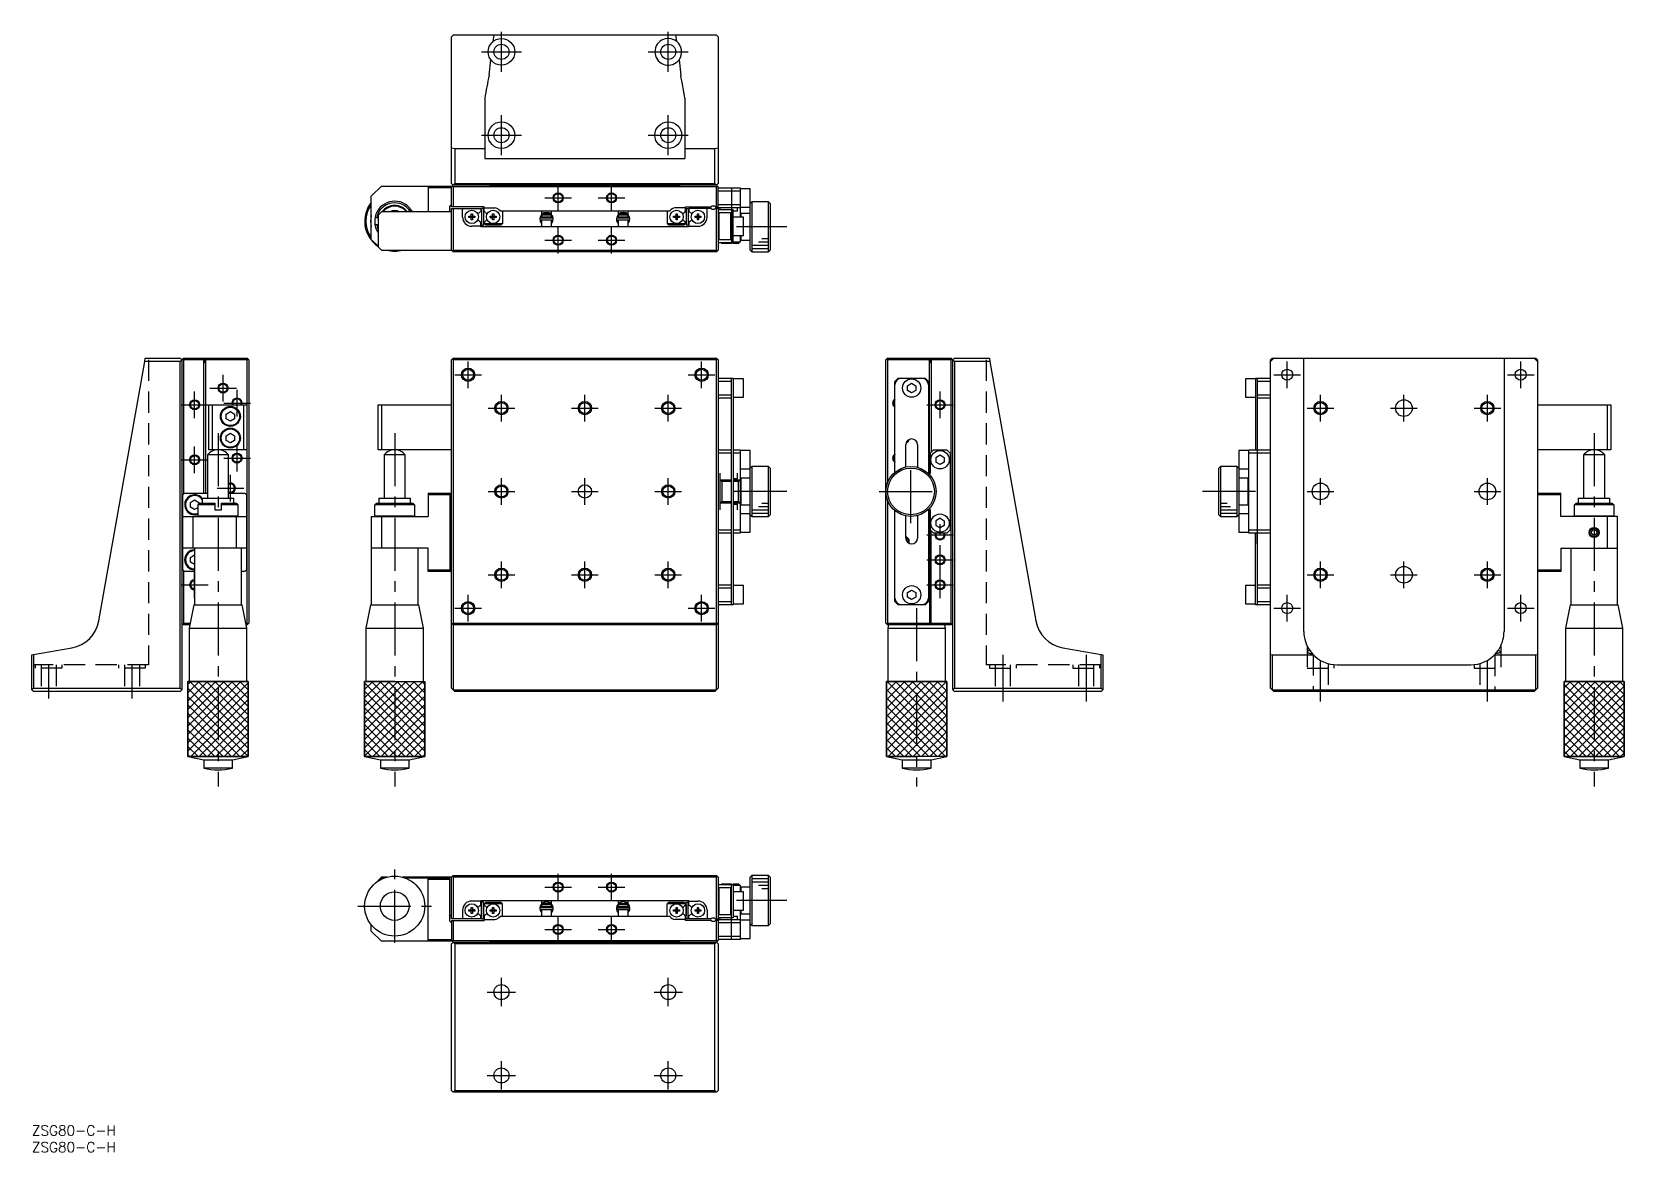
# Model space of a CAD drawing. Extents: x 0 to 477, y -8 to 328.
import ezdxf

# ---------------------------------------------------------------- set-up
doc = ezdxf.new("R2010")
doc.units = 0
doc.header["$LTSCALE"] = 0.5
doc.linetypes.add('CENTER', pattern=[50.8, 31.75, -6.35, 6.35, -6.35])
doc.linetypes.add('DASHED', pattern=[19.05, 12.7, -6.35])
for name, color, linetype in [('MSM_CENTER', 1, 'CENTER'), ('MSM_CONTINUOUS', 7, 'CONTINUOUS'), ('MSM_DASHED', 4, 'DASHED'), ('MSM_NARROW', 5, 'CONTINUOUS'), ('MSM_PART_NUMBER', 7, 'CONTINUOUS')]:
    doc.layers.add(name, color=color, linetype=linetype)
doc.styles.get("Standard").update_dxf_attribs({"font": 'txt.shx', "height": 3, "bigfont": 'bigfont.shx'})

# ---------------------------------------------------------------- blocks, each defined once
blk = doc.blocks.new('*U2')
at = {"layer": 'MSM_PART_NUMBER'}
blk.add_text('ZSG80-C-H', height=3, dxfattribs=at).set_placement((0, -3))
blk = doc.blocks.new('*U3')
at = {"layer": 'MSM_PART_NUMBER'}
blk.add_text('ZSG80-C-H', height=3, dxfattribs=at).set_placement((0, -8))

msp = doc.modelspace()

# ---------------------------------------------------------------- linework, layer by layer
at = {"layer": 'MSM_CENTER'}
for p, q in [((140.75, 316), (140.75, 328)), ((190.750009, 316.000008), (190.750009, 327.999995)), ((134.75, 322), (146.75, 322)), ((184.750016, 322.000001), (196.750003, 322.000001)), ((140.75, 291), (140.75, 303)), ((190.749987, 291.00038), (190.749987, 303.000353)), ((134.75, 297), (146.75, 297)), ((184.75, 297.000367), (196.749973, 297.000367)), ((157.75, 274.2), (157.75, 282.2)), ((173.75, 274.2), (173.75, 282.2)), ((153.75, 278.2), (161.75, 278.2)), ((169.75, 278.2), (177.75, 278.2)), ((157.75, 261.5), (157.75, 269.5)), ((173.75, 261.5), (173.75, 269.5)), ((226.25, 269.5), (211.25, 269.5)), ((153.75, 265.5), (161.75, 265.5)), ((169.75, 265.5), (177.75, 265.5)), ((130.75, 221.155071), (130.75, 229.155071)), ((200.75, 221.155071), (200.75, 229.155071)), ((376.25, 221.155071), (376.25, 229.155071)), ((446.25, 221.155071), (446.25, 229.155071)), ((57.3, 217.155071), (57.3, 225.155071)), ((126.75, 225.155071), (134.75, 225.155071)), ((196.75, 225.155071), (204.75, 225.155071)), ((372.25, 225.155071), (380.25, 225.155071)), ((442.25, 225.155071), (450.25, 225.155071)), ((48.8, 212.155071), (48.8, 220.155071)), ((53.3, 221.155071), (61.3, 221.155071)), ((61.5, 212.655071), (61.5, 220.655071)), ((272.2, 212.155071), (272.2, 220.155071)), ((44.8, 216.155071), (52.8, 216.155071)), ((57.5, 216.655071), (65.5, 216.655071)), ((136.75, 215.155071), (144.75, 215.155071)), ((140.75, 211.155071), (140.75, 219.155071)), ((161.75, 215.155071), (169.75, 215.155071)), ((165.75, 211.155071), (165.75, 219.155071)), ((186.75, 215.155071), (194.75, 215.155071)), ((190.75, 211.155071), (190.75, 219.155071)), ((268.2, 216.155071), (276.2, 216.155071)), ((382.25, 215.155071), (390.25, 215.155071)), ((386.25, 211.155071), (386.25, 219.155071)), ((407.25, 215.155071), (415.25, 215.155071)), ((411.25, 211.155071), (411.25, 219.155071)), ((432.25, 215.155071), (440.25, 215.155071)), ((436.25, 211.155071), (436.25, 219.155071)), ((55.8, 207.654914), (55.8, 101.655071)), ((108.75, 207.654914), (108.75, 101.655071)), ((468.25, 207.654914), (468.25, 101.655071)), ((48.8, 195.655071), (48.8, 203.655071)), ((61.5, 196.155071), (61.5, 204.155071)), ((44.8, 199.655071), (52.8, 199.655071)), ((57.5, 200.155071), (65.5, 200.155071)), ((263.5, 180.655071), (263.5, 199.655071)), ((55.5, 191.155071), (63.5, 191.155071)), ((59.5, 187.155071), (59.5, 195.155071)), ((140.75, 186.155071), (140.75, 194.155071)), ((165.75, 186.155071), (165.75, 194.155071)), ((190.75, 186.155071), (190.75, 194.155071)), ((386.25, 186.155071), (386.25, 194.155071)), ((436.25, 186.155071), (436.25, 194.155071)), ((136.75, 190.155071), (144.75, 190.155071)), ((161.75, 190.155071), (169.75, 190.155071)), ((186.75, 190.155071), (194.75, 190.155071)), ((226.25, 190.155071), (210.25, 190.155071)), ((254, 190.155071), (273, 190.155071)), ((366.75, 190.155071), (350.75, 190.155071)), ((382.25, 190.155071), (390.25, 190.155071)), ((432.25, 190.155071), (440.25, 190.155071)), ((268.2, 177.155071), (276.2, 177.155071)), ((272.2, 158.155071), (272.2, 181.155071)), ((140.75, 161.155071), (140.75, 169.155071)), ((165.75, 161.155071), (165.75, 169.155071)), ((190.75, 161.155071), (190.75, 169.155071)), ((268.2, 169.655071), (276.2, 169.655071)), ((386.25, 161.155071), (386.25, 169.155071)), ((411.25, 161.155071), (411.25, 169.155071)), ((436.25, 161.155071), (436.25, 169.155071)), ((48.8, 158.155071), (48.8, 166.155071)), ((136.75, 165.155071), (144.75, 165.155071)), ((161.75, 165.155071), (169.75, 165.155071)), ((186.75, 165.155071), (194.75, 165.155071)), ((382.25, 165.155071), (390.25, 165.155071)), ((407.25, 165.155071), (415.25, 165.155071)), ((432.25, 165.155071), (440.25, 165.155071)), ((44.8, 162.155071), (52.8, 162.155071)), ((130.75, 151.155071), (130.75, 159.155071)), ((200.75, 151.155071), (200.75, 159.155071)), ((268.2, 162.155071), (276.2, 162.155071)), ((376.25, 151.155071), (376.25, 159.155071)), ((446.25, 151.155071), (446.25, 159.155071)), ((126.75, 155.155071), (134.75, 155.155071)), ((196.75, 155.155071), (204.75, 155.155071)), ((265.2, 155.155071), (265.2, 101.655071)), ((372.25, 155.155071), (380.25, 155.155071)), ((442.25, 155.155071), (450.25, 155.155071)), ((291, 141.155071), (291, 127.155071)), ((316, 141.155071), (316, 127.155071)), ((386.25, 127.155071), (386.25, 139.155071)), ((436.250009, 127.155079), (436.250009, 139.494822)), ((5, 138.066908), (5, 128.066908)), ((30, 138.066908), (30, 128.066908)), ((108.75, 54.8), (108.75, 76.8)), ((157.75, 67.5), (157.75, 75.5)), ((173.75, 67.5), (173.75, 75.5)), ((153.75, 71.5), (161.75, 71.5)), ((169.75, 71.5), (177.75, 71.5)), ((226.25, 67.5), (211.25, 67.5)), ((97.75, 65.8), (119.75, 65.8)), ((157.75, 54.8), (157.75, 62.8)), ((173.75, 54.8), (173.75, 62.8)), ((153.75, 58.8), (161.75, 58.8)), ((169.75, 58.8), (177.75, 58.8)), ((140.75, 35.75), (140.75, 44.25)), ((190.75, 35.75), (190.75, 44.25)), ((136.5, 40), (145, 40)), ((186.5, 40), (195, 40)), ((140.75, 10.75), (140.75, 19.25)), ((190.75, 10.75), (190.75, 19.25)), ((136.5, 15), (145, 15)), ((186.5, 15), (195, 15))]:
    msp.add_line(p, q, dxfattribs=at)
at = {"layer": 'MSM_CONTINUOUS'}
for p, q in [((126.25, 327), (125.75, 326.5)), ((125.75, 282.5), (125.75, 326.5)), ((205.25, 327), (126.25, 327)), ((138.305355, 325.166025), (138.608572, 327)), ((192.891428, 327), (193.194645, 325.166025)), ((205.75, 326.5), (205.25, 327)), ((205.75, 326.5), (205.75, 282.5)), ((137.023977, 315.001351), (137.533002, 319.622832)), ((193.966998, 319.622832), (194.476023, 315.001351)), ((135.75, 308.056759), (135.75, 290)), ((195.75, 308.056759), (195.75, 290)), ((125.75, 293.176327), (126.75, 293)), ((126.75, 293), (135.75, 293)), ((126.75, 293), (126.75, 282.5)), ((195.75, 293), (204.75, 293)), ((204.75, 293), (205.75, 293.176327)), ((204.75, 282.5), (204.75, 293)), ((135.75, 290), (195.75, 290)), ((104.75, 281.7), (101.75, 278.7)), ((104.75, 281.7), (125.75, 281.7)), ((118.75, 281.7), (118.75, 274)), ((126.75, 282.5), (125.75, 281.5)), ((125.75, 282.5), (126.25, 282)), ((125.75, 275.5), (125.75, 281.7)), ((126, 281.75), (126.25, 281.5)), ((205.25, 282), (126.25, 282)), ((126.75, 282.5), (204.75, 282.5)), ((137.6, 281.65), (137.25, 282)), ((193.9, 281.65), (137.6, 281.65)), ((194.25, 282), (193.9, 281.65)), ((204.75, 282.5), (205.75, 281.5)), ((205.25, 282), (205.75, 282.5)), ((205.25, 281.5), (205.5, 281.75)), ((101.75, 265.7), (101.75, 278.7)), ((125.75, 281.2), (118.75, 281.2)), ((205.25, 281.5), (126.25, 281.5)), ((126.25, 281.5), (126.25, 275.5)), ((205.25, 275.5), (205.25, 281.5)), ((205.75, 275.2), (205.75, 281.5)), ((205.75, 281.2), (212.25, 281.2)), ((212.25, 280.2), (205.75, 280.2)), ((209.75, 281.2), (209.75, 264.5)), ((212.25, 281.2), (212.25, 272.45)), ((215.25, 280.95), (212.25, 280.95)), ((215.25, 262.5), (215.25, 280.95)), ((215.75, 277), (215.25, 276.5)), ((215.75, 277), (215.75, 262)), ((220.75, 277), (215.75, 277)), ((220.75, 262), (220.75, 277)), ((221.25, 276.5), (220.75, 277)), ((103.75, 272.2), (102.83392, 272.2)), ((104.75, 274), (103.75, 273)), ((103.75, 273), (103.75, 263.5)), ((125.75, 274), (104.75, 274)), ((125.25, 275.7), (125.75, 276.2)), ((125.25, 274), (125.25, 275.7)), ((135.55, 275.5), (125.75, 275.5)), ((125.75, 262.5), (125.75, 275)), ((125.75, 275), (134.55, 275)), ((126.25, 275), (126.25, 262.5)), ((129.1, 272.45), (129.1, 275)), ((130.963639, 272.68), (131.67, 272.68)), ((130.963639, 272.32), (130.963639, 272.68)), ((131.67, 272.32), (130.963639, 272.32)), ((131.67, 273.386361), (132.03, 273.386361)), ((131.67, 272.68), (131.67, 273.386361)), ((131.680372, 272.669628), (131.67, 272.68)), ((131.680372, 272.330372), (131.67, 272.32)), ((131.67, 271.613639), (131.67, 272.32)), ((131.680372, 272.669628), (132.019628, 272.669628)), ((131.680372, 272.330372), (131.680372, 272.669628)), ((132.019628, 272.330372), (131.680372, 272.330372)), ((132.019628, 272.669628), (132.03, 272.68)), ((132.019628, 272.669628), (132.019628, 272.330372)), ((132.019628, 272.330372), (132.03, 272.32)), ((132.03, 273.386361), (132.03, 272.68)), ((132.03, 272.68), (132.736361, 272.68)), ((132.03, 272.32), (132.03, 271.613639)), ((132.736361, 272.32), (132.03, 272.32)), ((132.736361, 272.68), (132.736361, 272.32)), ((134.55, 274.044412), (134.25625, 273.874815)), ((134.55, 275), (134.55, 274.044412)), ((134.75, 275), (134.75, 270)), ((135.35, 275), (134.75, 275)), ((135.35, 275), (135.35, 270)), ((135.55, 274.044412), (135.55, 275.5)), ((135.55, 275.2), (138.772015, 275.2)), ((135.84375, 273.874815), (135.55, 274.044412)), ((137.363639, 272.68), (138.07, 272.68)), ((137.363639, 272.32), (137.363639, 272.68)), ((137.363639, 272.32), (138.07, 272.32)), ((138.07, 273.386361), (138.43, 273.386361)), ((138.07, 272.68), (138.07, 273.386361)), ((138.080372, 272.669628), (138.07, 272.68)), ((138.080372, 272.330372), (138.07, 272.32)), ((138.07, 271.613639), (138.07, 272.32)), ((138.080372, 272.669628), (138.419628, 272.669628)), ((138.080372, 272.330372), (138.080372, 272.669628)), ((138.419628, 272.330372), (138.080372, 272.330372)), ((138.419628, 272.669628), (138.43, 272.68)), ((138.419628, 272.669628), (138.419628, 272.330372)), ((138.419628, 272.330372), (138.43, 272.32)), ((138.43, 273.386361), (138.43, 272.68)), ((138.43, 272.68), (139.136361, 272.68)), ((138.43, 272.32), (138.43, 271.613639)), ((139.136361, 272.32), (138.43, 272.32)), ((139.136361, 272.68), (139.136361, 272.32)), ((140.329062, 274.3), (191.170938, 274.3)), ((141.05, 274.3), (141.05, 270.5)), ((156.044371, 272.079494), (152.494371, 272.079494)), ((152.75, 274.3), (152.75, 273.15339)), ((152.75, 273.152642), (152.75, 273.15254)), ((155.75, 273), (152.75, 273)), ((152.75, 273), (152.75, 272.5)), ((152.75, 272.5), (155.75, 272.5)), ((152.784103, 272.3), (153.25, 272.3)), ((152.804317, 273), (153.333485, 273.5)), ((153.25, 272.5), (153.25, 272.079494)), ((153.333485, 273.5), (155.166515, 273.5)), ((155.166515, 273.5), (155.695683, 273)), ((155.25, 272.079494), (155.25, 272.5)), ((155.25, 272.3), (155.75, 272.3)), ((155.679353, 272.50005), (155.803976, 272.079546)), ((155.75, 273.197432), (155.75, 274.3)), ((155.75, 273.19646), (155.75, 273.196563)), ((155.75, 272.5), (155.75, 273)), ((155.75, 272.31435), (155.75, 272.314497)), ((155.75, 272.314128), (155.75, 272.314272)), ((155.75, 272.3), (155.75, 272.314106)), ((179.006687, 272.070266), (175.456687, 272.070266)), ((175.75, 274.3), (175.75, 273.186982)), ((175.75, 273.186763), (175.75, 273.186619)), ((178.75, 273), (175.75, 273)), ((175.75, 273), (175.75, 272.5)), ((175.75, 272.5), (178.75, 272.5)), ((175.75, 272.3), (176.25, 272.3)), ((175.804317, 273), (176.333485, 273.5)), ((176.25, 272.5), (176.25, 272.070266)), ((176.333485, 273.5), (178.166515, 273.5)), ((178.166515, 273.5), (178.695683, 273)), ((178.25, 272.070266), (178.25, 272.5)), ((178.25, 272.3), (178.714547, 272.3)), ((178.637421, 272.500038), (178.766292, 272.070318)), ((178.75, 273.145384), (178.75, 274.3)), ((178.75, 272.5), (178.75, 273)), ((190.45, 274.3), (190.45, 270.5)), ((192.363639, 272.68), (193.07, 272.68)), ((192.363639, 272.32), (192.363639, 272.68)), ((193.07, 272.32), (192.363639, 272.32)), ((195.95, 275.2), (192.727985, 275.2)), ((193.07, 273.386361), (193.43, 273.386361)), ((193.07, 272.68), (193.07, 273.386361)), ((193.080372, 272.669628), (193.07, 272.68)), ((193.080372, 272.330372), (193.07, 272.32)), ((193.07, 271.613639), (193.07, 272.32)), ((193.080372, 272.669628), (193.419628, 272.669628)), ((193.080372, 272.330372), (193.080372, 272.669628)), ((193.419628, 272.330372), (193.080372, 272.330372)), ((193.419628, 272.669628), (193.43, 272.68)), ((193.419628, 272.669628), (193.419628, 272.330372)), ((193.419628, 272.330372), (193.43, 272.32)), ((193.43, 273.386361), (193.43, 272.68)), ((193.43, 272.68), (194.136361, 272.68)), ((193.43, 272.32), (193.43, 271.613639)), ((194.136361, 272.32), (193.43, 272.32)), ((194.136361, 272.68), (194.136361, 272.32)), ((195.65625, 273.874815), (195.95, 274.044412)), ((195.95, 275.5), (203.588562, 275.5)), ((195.95, 274.044412), (195.95, 275.5)), ((196.15, 275), (196.15, 270)), ((196.15, 275), (196.75, 275)), ((196.75, 275), (196.75, 270)), ((196.95, 275), (196.95, 274.044412)), ((203.65, 275), (196.95, 275)), ((196.95, 274.044412), (197.24375, 273.874815)), ((198.763639, 272.68), (199.47, 272.68)), ((198.763639, 272.32), (198.763639, 272.68)), ((199.47, 272.32), (198.763639, 272.32)), ((199.47, 273.386361), (199.83, 273.386361)), ((199.47, 272.68), (199.47, 273.386361)), ((199.480372, 272.669628), (199.47, 272.68)), ((199.480372, 272.330372), (199.47, 272.32)), ((199.47, 271.613639), (199.47, 272.32)), ((199.480372, 272.669628), (199.819628, 272.669628)), ((199.480372, 272.330372), (199.480372, 272.669628)), ((199.819628, 272.330372), (199.480372, 272.330372)), ((199.819628, 272.669628), (199.83, 272.68)), ((199.819628, 272.669628), (199.819628, 272.330372)), ((199.819628, 272.330372), (199.83, 272.32)), ((199.83, 273.386361), (199.83, 272.68)), ((199.83, 272.68), (200.536361, 272.68)), ((199.83, 272.32), (199.83, 271.613639)), ((200.536361, 272.32), (199.83, 272.32)), ((200.536361, 272.68), (200.536361, 272.32)), ((202.4, 272.45), (202.4, 275)), ((205.75, 275), (204.85, 275)), ((204.911438, 275.5), (205.75, 275.5)), ((205.25, 262.5), (205.25, 275)), ((205.75, 276.2), (212.25, 276.2)), ((212.25, 275.2), (205.75, 275.2)), ((205.75, 275), (205.75, 262.5)), ((205.75, 274.7), (210.25, 274.7)), ((205.75, 273.9), (205.95, 273.7)), ((209.55, 273.7), (205.95, 273.7)), ((205.95, 273.7), (205.95, 265.7)), ((206.35, 274.7), (206.35, 275.2)), ((209.55, 273.7), (209.75, 273.9)), ((209.55, 265.7), (209.55, 273.7)), ((210.25, 264.5), (210.25, 274.7)), ((211.55, 274.2), (210.25, 274.2)), ((213.25, 272.45), (210.25, 272.45)), ((211.55, 274.2), (211.55, 275.2)), ((212.25, 275.45), (215.25, 275.45)), ((212.45, 273.5), (212.25, 273.3)), ((212.45, 273.5), (212.45, 272.45)), ((215.25, 273.5), (212.45, 273.5)), ((213.25, 266.95), (213.25, 272.45)), ((221.25, 276.5), (221.25, 262.5)), ((102.83392, 270.2), (103.75, 270.2)), ((132.03, 271.613639), (131.67, 271.613639)), ((134.55, 269.7), (131.85, 269.7)), ((134.25625, 271.125185), (134.55, 270.955588)), ((134.55, 269.5), (134.55, 270.955588)), ((196.95, 269.5), (134.55, 269.5)), ((134.75, 270), (135.35, 270)), ((135.55, 270.955588), (135.84375, 271.125185)), ((135.55, 270.5), (135.55, 270.955588)), ((135.55, 270.5), (141.05, 270.5)), ((136.05, 270), (135.55, 270.5)), ((140.55, 270), (136.05, 270)), ((138.43, 271.613639), (138.07, 271.613639)), ((141.05, 270.5), (140.55, 270)), ((152.402653, 271.141535), (152.403022, 271.140381)), ((152.403022, 271.140381), (152.403769, 271.138065)), ((152.403769, 271.138065), (152.404159, 271.136868)), ((152.404159, 271.136868), (152.404694, 271.135234)), ((152.404694, 271.135234), (152.405004, 271.134293)), ((152.405004, 271.134293), (152.405497, 271.132808)), ((152.405497, 271.132808), (152.405808, 271.131876)), ((152.405808, 271.131876), (152.406524, 271.129746)), ((152.406524, 271.129746), (152.424264, 271.082757)), ((152.424322, 271.086325), (152.423967, 271.084188)), ((152.423967, 271.084188), (152.424743, 271.084506)), ((152.424264, 271.082757), (152.423967, 271.084188)), ((152.425281, 271.083013), (152.441763, 271.044758)), ((152.494371, 271.629494), (156.044371, 271.629494)), ((152.759537, 271.499986), (152.734753, 271.629476)), ((155.75, 271.5), (152.75, 271.5)), ((152.75, 271.5), (152.75, 269.5)), ((152.859223, 271.500041), (153.093923, 271.629494)), ((153.25, 271.629494), (153.25, 271.5)), ((155.25, 271.5), (155.25, 271.629494)), ((155.444819, 271.629494), (155.679525, 271.500031)), ((156.109702, 271.07409), (155.749971, 271.202907)), ((155.75, 269.5), (155.75, 271.5)), ((155.762371, 271.206373), (155.75, 271.213404)), ((155.750152, 270.512023), (156.113551, 271.083229)), ((155.775823, 271.199067), (155.762371, 271.206373)), ((155.790255, 271.19154), (155.775823, 271.199067)), ((155.805559, 271.183849), (155.790255, 271.19154)), ((155.821621, 271.17605), (155.805559, 271.183849)), ((155.838321, 271.168203), (155.821621, 271.17605)), ((155.855534, 271.160366), (155.838321, 271.168203)), ((155.873131, 271.152597), (155.855534, 271.160366)), ((155.89098, 271.144956), (155.873131, 271.152597)), ((155.908949, 271.137498), (155.89098, 271.144956)), ((155.926902, 271.13028), (155.908949, 271.137498)), ((155.944705, 271.123356), (155.926902, 271.13028)), ((155.962226, 271.116777), (155.944705, 271.123356)), ((155.979332, 271.110592), (155.962226, 271.116777)), ((155.995897, 271.104849), (155.979332, 271.110592)), ((156.011796, 271.09959), (155.995897, 271.104849)), ((156.026911, 271.094853), (156.011796, 271.09959)), ((156.041128, 271.090676), (156.026911, 271.094853)), ((156.054341, 271.087088), (156.041128, 271.090676)), ((156.066451, 271.084117), (156.054341, 271.087088)), ((156.077367, 271.081785), (156.066451, 271.084117)), ((156.087009, 271.080109), (156.077367, 271.081785)), ((156.095304, 271.079102), (156.087009, 271.080109)), ((156.09527, 271.0409), (156.267904, 271.825854)), ((156.102189, 271.078772), (156.095304, 271.079102)), ((156.107614, 271.07912), (156.102189, 271.078772)), ((156.111537, 271.080145), (156.107614, 271.07912)), ((156.11393, 271.081839), (156.111537, 271.080145)), ((156.113221, 271.63825), (156.112443, 271.640081)), ((156.126348, 271.604949), (156.113221, 271.63825)), ((156.114774, 271.084188), (156.11393, 271.081839)), ((156.114478, 271.082757), (156.126815, 271.114344)), ((156.137794, 271.571046), (156.126348, 271.604949)), ((156.126815, 271.114344), (156.138201, 271.148275)), ((156.147531, 271.536624), (156.137794, 271.571046)), ((156.138201, 271.148275), (156.147876, 271.182724)), ((156.155537, 271.501767), (156.147531, 271.536624)), ((156.147876, 271.182724), (156.155816, 271.217603)), ((156.161792, 271.46656), (156.155537, 271.501767)), ((156.155816, 271.217603), (156.162004, 271.252828)), ((156.166281, 271.43109), (156.161792, 271.46656)), ((156.162004, 271.252828), (156.166423, 271.288311)), ((156.168994, 271.395442), (156.166281, 271.43109)), ((156.166423, 271.288311), (156.169065, 271.323966)), ((156.169922, 271.359705), (156.168994, 271.395442)), ((156.169065, 271.323966), (156.169922, 271.359705)), ((175.36497, 271.132306), (175.365339, 271.131153)), ((175.365339, 271.131153), (175.366086, 271.128837)), ((175.366086, 271.128837), (175.366475, 271.127639)), ((175.366475, 271.127639), (175.367011, 271.126005)), ((175.367011, 271.126005), (175.367321, 271.125065)), ((175.367321, 271.125065), (175.367814, 271.123579)), ((175.367814, 271.123579), (175.368125, 271.122648)), ((175.368125, 271.122648), (175.368841, 271.120518)), ((175.368841, 271.120518), (175.38658, 271.073528)), ((175.386639, 271.077097), (175.386284, 271.074959)), ((175.386284, 271.074959), (175.387059, 271.075278)), ((175.38658, 271.073528), (175.386284, 271.074959)), ((175.387597, 271.073784), (175.400553, 271.043529)), ((175.456687, 271.620266), (179.006687, 271.620266)), ((175.720725, 271.495572), (175.697069, 271.620248)), ((175.749626, 271.388766), (175.720725, 271.495572)), ((178.75, 271.5), (175.75, 271.5)), ((175.75, 271.5), (175.75, 269.5)), ((175.827547, 271.500045), (176.056239, 271.620266)), ((176.25, 271.620266), (176.25, 271.5)), ((178.25, 271.5), (178.25, 271.620266)), ((178.407136, 271.620266), (178.635853, 271.500008)), ((179.072019, 271.064862), (178.749962, 271.173237)), ((178.75, 269.5), (178.75, 271.5)), ((178.763593, 271.176745), (178.75, 271.183632)), ((178.750169, 270.545646), (179.075868, 271.074)), ((178.777825, 271.169759), (178.763593, 271.176745)), ((178.79261, 271.162715), (178.777825, 271.169759)), ((178.807857, 271.155658), (178.79261, 271.162715)), ((178.823476, 271.148628), (178.807857, 271.155658)), ((178.83937, 271.141669), (178.823476, 271.148628)), ((178.855446, 271.134823), (178.83937, 271.141669)), ((178.871604, 271.128131), (178.855446, 271.134823)), ((178.887748, 271.121634), (178.871604, 271.128131)), ((178.90378, 271.11537), (178.887748, 271.121634)), ((178.919603, 271.109378), (178.90378, 271.11537)), ((178.935121, 271.103695), (178.919603, 271.109378)), ((178.950241, 271.098353), (178.935121, 271.103695)), ((178.964871, 271.093386), (178.950241, 271.098353)), ((178.978922, 271.088824), (178.964871, 271.093386)), ((178.99231, 271.084694), (178.978922, 271.088824)), ((179.004954, 271.081022), (178.99231, 271.084694)), ((179.016776, 271.077828), (179.004954, 271.081022)), ((179.027707, 271.075134), (179.016776, 271.077828)), ((179.037679, 271.072954), (179.027707, 271.075134)), ((179.046633, 271.071303), (179.037679, 271.072954)), ((179.054514, 271.07019), (179.046633, 271.071303)), ((179.061275, 271.069622), (179.054514, 271.07019)), ((179.057587, 271.031672), (179.072167, 271.065224)), ((179.066874, 271.069602), (179.061275, 271.069622)), ((179.071278, 271.070131), (179.066874, 271.069602)), ((179.074461, 271.071205), (179.071278, 271.070131)), ((179.072167, 271.065224), (179.23022, 271.816625)), ((179.076402, 271.072818), (179.074461, 271.071205)), ((179.075538, 271.629022), (179.07476, 271.630853)), ((179.088664, 271.595721), (179.075538, 271.629022)), ((179.077091, 271.074959), (179.076402, 271.072818)), ((179.076795, 271.073528), (179.089132, 271.105115)), ((179.10011, 271.561817), (179.088664, 271.595721)), ((179.089132, 271.105115), (179.100517, 271.139047)), ((179.109848, 271.527395), (179.10011, 271.561817)), ((179.100517, 271.139047), (179.110192, 271.173496)), ((179.117854, 271.492538), (179.109848, 271.527395)), ((179.110192, 271.173496), (179.118133, 271.208375)), ((179.124109, 271.457331), (179.117854, 271.492538)), ((179.118133, 271.208375), (179.12432, 271.243599)), ((179.128598, 271.421861), (179.124109, 271.457331)), ((179.12432, 271.243599), (179.12874, 271.279082)), ((179.13131, 271.386214), (179.128598, 271.421861)), ((179.12874, 271.279082), (179.131381, 271.314737)), ((179.132239, 271.350477), (179.13131, 271.386214)), ((179.131381, 271.314737), (179.132239, 271.350477)), ((190.45, 270.5), (195.95, 270.5)), ((190.95, 270), (190.45, 270.5)), ((195.45, 270), (190.95, 270)), ((193.43, 271.613639), (193.07, 271.613639)), ((195.95, 270.5), (195.45, 270)), ((195.95, 270.955588), (195.65625, 271.125185)), ((195.95, 270.5), (195.95, 270.955588)), ((196.75, 270), (196.15, 270)), ((197.24375, 271.125185), (196.95, 270.955588)), ((196.95, 270.955588), (196.95, 269.5)), ((196.95, 269.7), (199.65, 269.7)), ((199.83, 271.613639), (199.47, 271.613639)), ((101.75, 265.7), (103.75, 263.7)), ((103.75, 263.5), (104.75, 262.5)), ((104.75, 262.5), (125.75, 262.5)), ((126.25, 262), (125.75, 262.5)), ((126.25, 262.5), (126, 262.25)), ((126.25, 262.5), (205.25, 262.5)), ((205.5, 262.25), (205.25, 262.5)), ((205.25, 262), (205.75, 262.5)), ((205.95, 265.7), (205.75, 265.5)), ((210.25, 264.7), (205.75, 264.7)), ((205.95, 265.7), (209.55, 265.7)), ((206.85, 264.5), (206.65, 264.7)), ((209.75, 264.5), (206.85, 264.5)), ((209.75, 265.5), (209.55, 265.7)), ((210.25, 266.95), (213.25, 266.95)), ((210.25, 265), (212.25, 265)), ((211.75, 264.5), (210.25, 264.5)), ((212.25, 265), (211.75, 264.5)), ((212.25, 266.95), (212.25, 265)), ((212.25, 265.7), (212.45, 265.5)), ((212.45, 266.95), (212.45, 265.5)), ((212.45, 265.5), (215.25, 265.5)), ((215.25, 262.5), (215.75, 262)), ((220.75, 262), (221.25, 262.5)), ((205.25, 262), (126.25, 262)), ((215.75, 262), (220.75, 262)), ((20.110244, 151.382352), (33.823673, 229.155071)), ((33.823673, 229.155071), (34, 230.155071)), ((44.5, 229.155071), (33.823673, 229.155071)), ((34, 230.155071), (44.5, 230.155071)), ((45, 229.655071), (44.5, 230.155071)), ((44.5, 229.155071), (45.5, 230.155071)), ((44.5, 131.155071), (44.5, 229.155071)), ((45, 229.655071), (45, 130.655071)), ((45.25, 229.905071), (45.5, 229.655071)), ((45.5, 230.155071), (64.5, 230.155071)), ((45.5, 229.655071), (45.5, 189.355071)), ((51.5, 229.655071), (45.5, 229.655071)), ((51.5, 189.655071), (51.5, 230.155071)), ((51.8, 230.155071), (51.8, 228.755071)), ((52, 230.155071), (52, 189.655071)), ((64.5, 229.655071), (52, 229.655071)), ((64.5, 230.155071), (65, 229.655071)), ((64.75, 229.905071), (64.5, 229.655071)), ((64.5, 150.655071), (64.5, 229.655071)), ((65, 229.655071), (65, 150.655071)), ((126.25, 230.155071), (125.75, 229.655071)), ((125.75, 131.155071), (125.75, 229.655071)), ((126.25, 229.655071), (126, 229.905071)), ((126.25, 230.155071), (205.25, 230.155071)), ((205.25, 229.655071), (126.25, 229.655071)), ((126.25, 229.655071), (126.25, 150.655071)), ((205.75, 229.655071), (205.25, 230.155071)), ((205.25, 229.655071), (205.5, 229.905071)), ((205.25, 150.655071), (205.25, 229.655071)), ((205.75, 229.655071), (205.75, 131.155071)), ((256, 229.655071), (256.5, 230.155071)), ((256, 150.655071), (256, 229.655071)), ((256.5, 229.655071), (256.25, 229.905071)), ((256.5, 230.155071), (275.5, 230.155071)), ((269, 229.655071), (256.5, 229.655071)), ((256.5, 229.655071), (256.5, 192.847653)), ((269, 195.25409), (269, 230.155071)), ((269.2, 230.155071), (269.2, 228.755071)), ((269.5, 230.155071), (269.5, 201.955071)), ((275.5, 229.655071), (269.5, 229.655071)), ((275.5, 230.155071), (276.5, 229.155071)), ((275.5, 229.655071), (275.75, 229.905071)), ((275.5, 150.655071), (275.5, 229.655071)), ((276.5, 230.155071), (276, 229.655071)), ((276, 130.655071), (276, 229.655071)), ((276.5, 230.155071), (287, 230.155071)), ((287.176327, 229.155071), (276.5, 229.155071)), ((276.5, 229.155071), (276.5, 131.155071)), ((287, 230.155071), (287.176327, 229.155071)), ((287.176327, 229.155071), (300.889756, 151.382352)), ((371.25, 229.655071), (371.75, 230.155071)), ((372.25, 230.155071), (371.25, 229.155071)), ((371.25, 131.155071), (371.25, 229.655071)), ((371.5, 229.905071), (371.75, 229.655071)), ((371.75, 230.155071), (450.75, 230.155071)), ((381.25, 148.155071), (381.25, 230.155071)), ((441.25, 230.155071), (441.25, 148.155071)), ((451.25, 229.155071), (450.25, 230.155071)), ((451, 229.905071), (450.75, 230.155071)), ((450.75, 229.655071), (451, 229.905071)), ((451, 229.905071), (451.25, 229.655071)), ((451.25, 229.655071), (451.25, 131.155071)), ((52, 228.755071), (51.8, 228.755071)), ((269, 228.755071), (269.2, 228.755071)), ((205.75, 223.955071), (205.95, 224.155071)), ((209.75, 223.155071), (205.75, 223.155071)), ((205.95, 224.155071), (209.55, 224.155071)), ((209.75, 223.955071), (209.55, 224.155071)), ((209.75, 224.155071), (210.25, 224.155071)), ((209.75, 156.155071), (209.75, 224.155071)), ((210.25, 224.155071), (210.25, 156.155071)), ((213.25, 223.905071), (210.25, 223.905071)), ((213.25, 218.405071), (213.25, 223.905071)), ((258.7, 223.155071), (259.5, 223.955071)), ((258.7, 195.917882), (258.7, 223.155071)), ((259.5, 223.955071), (259.7, 224.155071)), ((259.82822, 223.955071), (259.5, 223.955071)), ((259.7, 224.155071), (267.7, 224.155071)), ((262.45, 221.876758), (263.7, 222.598446)), ((262.45, 220.433383), (262.45, 221.876758)), ((263.7, 219.711695), (262.45, 220.433383)), ((263.7, 222.598446), (264.95, 221.876758)), ((264.95, 220.433383), (263.7, 219.711695)), ((264.95, 221.876758), (264.95, 220.433383)), ((267.9, 223.955071), (267.57178, 223.955071)), ((267.7, 224.155071), (267.9, 223.955071)), ((268.7, 223.155071), (267.9, 223.955071)), ((268.7, 223.155071), (268.7, 195.559698)), ((363.75, 223.905071), (363.75, 218.405071)), ((366.75, 223.905071), (363.75, 223.905071)), ((366.75, 224.155071), (366.75, 202.655071)), ((366.75, 224.155071), (367.25, 224.155071)), ((367.25, 223.955071), (367.45, 224.155071)), ((367.25, 224.155071), (367.25, 156.155071)), ((371.25, 223.155071), (367.25, 223.155071)), ((367.45, 224.155071), (371.05, 224.155071)), ((371.25, 223.955071), (371.05, 224.155071)), ((53, 202.655071), (53, 216.155071)), ((53, 216.155071), (64.5, 216.155071)), ((54, 216.155071), (54, 202.655071)), ((63.5, 202.655071), (63.5, 216.155071)), ((103.75, 202.655071), (103.75, 216.155071)), ((103.75, 216.155071), (125.75, 216.155071)), ((104.75, 216.155071), (104.75, 202.655071)), ((205.75, 219.155071), (209.75, 219.155071)), ((205.75, 218.355071), (205.95, 218.155071)), ((209.55, 218.155071), (205.95, 218.155071)), ((209.55, 218.155071), (209.75, 218.355071)), ((210.25, 218.405071), (213.25, 218.405071)), ((363.75, 218.405071), (366.75, 218.405071)), ((367.25, 219.155071), (371.25, 219.155071)), ((367.45, 218.155071), (367.25, 218.355071)), ((371.05, 218.155071), (367.45, 218.155071)), ((371.05, 218.155071), (371.25, 218.355071)), ((451.25, 216.155071), (473.25, 216.155071)), ((472.25, 202.655071), (472.25, 216.155071)), ((473.25, 216.155071), (473.25, 202.655071)), ((58.25, 213.376758), (59.5, 214.098446)), ((58.25, 211.933383), (58.25, 213.376758)), ((59.5, 211.211695), (58.25, 211.933383)), ((59.5, 214.098446), (60.75, 213.376758)), ((60.75, 211.933383), (59.5, 211.211695)), ((60.75, 213.376758), (60.75, 211.933383)), ((58.25, 206.876758), (59.5, 207.598446)), ((58.25, 205.433383), (58.25, 206.876758)), ((59.5, 204.711695), (58.25, 205.433383)), ((59.5, 207.598446), (60.75, 206.876758)), ((60.75, 205.433383), (59.5, 204.711695)), ((60.75, 206.876758), (60.75, 205.433383)), ((366.749999, 205.905071), (366.749999, 202.655071)), ((58.975, 201.087891), (52.625, 201.087891)), ((52.625, 201.087891), (52.625, 188.155071)), ((64.5, 202.655071), (53, 202.655071)), ((58.975, 188.155071), (58.975, 201.087891)), ((125.75, 202.655071), (103.75, 202.655071)), ((111.925, 201.087891), (105.575, 201.087891)), ((105.575, 201.087891), (105.575, 188.155071)), ((111.925, 188.155071), (111.925, 201.087891)), ((205.75, 202.655071), (209.75, 202.655071)), ((209.75, 201.655071), (205.75, 201.655071)), ((210.250001, 202.655071), (212.25, 202.655071)), ((212.25, 201.655071), (210.250001, 201.655071)), ((212.25, 202.655071), (212.25, 177.655071)), ((215.25, 202.405071), (212.25, 202.405071)), ((215.25, 177.905071), (215.25, 202.405071)), ((261.95, 197.493156), (261.95, 204.155071)), ((265.45, 204.155071), (265.45, 197.397135)), ((270.2, 202.655071), (269.2, 201.655071)), ((269.2, 201.655071), (269.2, 195.655071)), ((270.2, 202.655071), (274.2, 202.655071)), ((270.95, 200.376758), (272.2, 201.098446)), ((272.2, 201.098446), (273.45, 200.376758)), ((275.2, 201.655071), (274.2, 202.655071)), ((275.2, 201.655071), (275.2, 178.655071)), ((361.75, 202.405071), (361.75, 177.905071)), ((364.75, 202.405071), (361.75, 202.405071)), ((364.75, 177.655071), (364.75, 202.655071)), ((364.75, 202.655071), (371.25, 202.655071)), ((371.25, 201.655071), (364.75, 201.655071)), ((473.25, 202.655071), (451.25, 202.655071)), ((471.425, 201.087891), (465.075, 201.087891)), ((465.075, 201.087891), (465.075, 188.155071)), ((471.425, 188.155071), (471.425, 201.087891)), ((212.25, 196.905071), (215.25, 196.905071)), ((215.75, 197.655071), (215.25, 197.155071)), ((215.75, 197.655071), (215.75, 182.655071)), ((220.75, 197.655071), (215.75, 197.655071)), ((220.75, 182.655071), (220.75, 197.655071)), ((221.25, 197.155071), (220.75, 197.655071)), ((221.25, 197.155071), (221.25, 183.155071)), ((270.95, 200.376758), (270.95, 198.933383)), ((272.2, 198.211695), (270.95, 198.933383)), ((273.45, 198.933383), (272.2, 198.211695)), ((273.45, 200.376758), (273.45, 198.933383)), ((356.25, 197.655071), (355.75, 197.155071)), ((355.75, 183.155071), (355.75, 197.155071)), ((356.25, 197.655071), (356.25, 182.655071)), ((361.25, 197.655071), (356.25, 197.655071)), ((361.25, 182.655071), (361.25, 197.655071)), ((361.75, 197.155071), (361.25, 197.655071)), ((361.75, 196.905071), (364.75, 196.905071)), ((206.35, 184.655071), (206.35, 195.655071)), ((206.85, 193.155071), (206.35, 193.655071)), ((206.35, 193.655071), (209.75, 193.655071)), ((209.75, 193.155071), (206.85, 193.155071)), ((206.85, 193.155071), (206.85, 187.155071)), ((211.55, 193.92302), (210.25, 193.92302)), ((210.25, 193.655071), (212.25, 193.655071)), ((211.75, 193.155071), (210.25, 193.155071)), ((211.55, 193.92302), (211.55, 195.655071)), ((212.25, 193.655071), (211.75, 193.155071)), ((211.75, 187.155071), (211.75, 193.155071)), ((212.45, 194.155071), (212.25, 193.955071)), ((212.45, 194.155071), (212.45, 186.155071)), ((215.25, 194.155071), (212.45, 194.155071)), ((364.55, 194.155071), (361.75, 194.155071)), ((364.55, 186.155071), (364.55, 194.155071)), ((364.75, 193.955071), (364.55, 194.155071)), ((45.8, 189.655071), (45.3, 189.155071)), ((45.3, 166.655071), (45.3, 189.155071)), ((45.8, 189.655071), (52.625, 189.655071)), ((47.55, 186.876758), (48.8, 187.598446)), ((47.55, 185.433383), (47.55, 186.876758)), ((48.8, 187.598446), (50.05, 186.876758)), ((50.3, 186.655071), (49.8, 186.155071)), ((54.8, 186.155071), (49.8, 186.155071)), ((49.8, 186.155071), (49.8, 182.855071)), ((50.05, 186.876758), (50.05, 186.405071)), ((50.3, 186.655071), (54.8, 186.655071)), ((51.05, 188.155071), (60.55, 188.155071)), ((51.05, 188.155071), (51.05, 186.655071)), ((54.8, 186.655071), (54.8, 184.655071)), ((56.8, 184.655071), (56.8, 186.655071)), ((56.8, 186.655071), (61.3, 186.655071)), ((61.8, 186.155071), (56.8, 186.155071)), ((58.975, 189.655071), (63.8, 189.655071)), ((60.55, 186.655071), (60.55, 188.155071)), ((61.8, 186.155071), (61.3, 186.655071)), ((61.8, 182.855071), (61.8, 186.155071)), ((64.3, 189.155071), (63.8, 189.655071)), ((64.3, 189.155071), (64.3, 166.655071)), ((102.83392, 186.155071), (103.341673, 186.655071)), ((114.66608, 186.155071), (102.83392, 186.155071)), ((102.83392, 184.655071), (102.83392, 186.155071)), ((103.341673, 186.655071), (114.158327, 186.655071)), ((104, 188.155071), (113.5, 188.155071)), ((104, 188.155071), (104, 186.655071)), ((113.5, 186.655071), (113.5, 188.155071)), ((114.158327, 186.655071), (114.66608, 186.155071)), ((114.66608, 186.155071), (114.66608, 184.655071)), ((118.75, 189.655071), (118.75, 182.655071)), ((118.75, 189.655071), (125.75, 189.655071)), ((125.25, 189.155071), (118.75, 189.155071)), ((125.25, 189.655071), (125.25, 166.155071)), ((206.85, 187.155071), (206.35, 186.655071)), ((209.75, 186.655071), (206.35, 186.655071)), ((206.85, 187.155071), (209.75, 187.155071)), ((210.25, 187.155071), (211.75, 187.155071)), ((212.25, 186.655071), (210.25, 186.655071)), ((210.25, 186.387121), (211.55, 186.387121)), ((211.55, 184.655071), (211.55, 186.387121)), ((212.25, 186.655071), (211.75, 187.155071)), ((212.25, 186.355071), (212.45, 186.155071)), ((212.45, 186.155071), (215.25, 186.155071)), ((256.5, 187.462488), (256.5, 150.655071)), ((361.75, 186.155071), (364.55, 186.155071)), ((364.55, 186.155071), (364.75, 186.355071)), ((451.25, 189.655071), (458.25, 189.655071)), ((458.25, 189.155071), (451.25, 189.155071)), ((458.25, 182.655071), (458.25, 189.655071)), ((462.33392, 186.155071), (462.841673, 186.655071)), ((462.33392, 184.655071), (462.33392, 186.155071)), ((474.16608, 186.155071), (462.33392, 186.155071)), ((462.841673, 186.655071), (473.658327, 186.655071)), ((463.5, 188.155071), (473, 188.155071)), ((463.5, 188.155071), (463.5, 186.655071)), ((473, 186.655071), (473, 188.155071)), ((473.658327, 186.655071), (474.16608, 186.155071)), ((474.16608, 186.155071), (474.16608, 184.655071)), ((45.3, 182.655071), (64.3, 182.655071)), ((48.8, 184.711695), (47.55, 185.433383)), ((48.3, 182.655071), (48.3, 173.155071)), ((49.8, 185.289045), (48.8, 184.711695)), ((49.8, 182.855071), (61.8, 182.855071)), ((49.8, 182.855071), (50, 182.655071)), ((54.8, 184.655071), (56.8, 184.655071)), ((61.3, 173.155071), (61.3, 182.655071)), ((61.6, 182.655071), (61.8, 182.855071)), ((101.75, 182.655071), (118.75, 182.655071)), ((101.75, 182.655071), (101.75, 156.155071)), ((102.75, 184.655071), (102.83392, 184.655071)), ((102.75, 184.655071), (102.75, 182.855071)), ((102.75, 182.855071), (114.75, 182.855071)), ((102.75, 182.855071), (102.95, 182.655071)), ((104.75, 182.655071), (104.75, 173.155071)), ((114.55, 182.655071), (114.75, 182.855071)), ((114.66608, 184.655071), (114.75, 184.655071)), ((114.75, 182.855071), (114.75, 184.655071)), ((215.25, 183.405071), (212.25, 183.405071)), ((215.25, 183.155071), (215.75, 182.655071)), ((215.75, 182.655071), (220.75, 182.655071)), ((220.75, 182.655071), (221.25, 183.155071)), ((258.7, 157.155071), (258.7, 184.392259)), ((261.95, 176.155071), (261.95, 182.816985)), ((265.45, 182.913006), (265.45, 176.155071)), ((268.7, 184.750443), (268.7, 157.155071)), ((269, 185.056051), (269, 150.155071)), ((269.2, 184.655071), (269.2, 178.655071)), ((272.2, 182.098446), (270.95, 181.376758)), ((270.95, 181.376758), (270.95, 179.933383)), ((272.2, 182.098446), (273.45, 181.376758)), ((273.45, 181.376758), (273.45, 179.933383)), ((355.75, 183.155071), (356.25, 182.655071)), ((356.25, 182.655071), (361.25, 182.655071)), ((361.25, 182.655071), (361.75, 183.155071)), ((364.75, 183.405071), (361.75, 183.405071)), ((475.25, 182.655071), (458.25, 182.655071)), ((462.25, 184.655071), (462.33392, 184.655071)), ((462.25, 184.655071), (462.25, 182.855071)), ((462.25, 182.855071), (474.25, 182.855071)), ((462.25, 182.855071), (462.45, 182.655071)), ((472.25, 173.155071), (472.25, 182.655071)), ((474.05, 182.655071), (474.25, 182.855071)), ((474.16608, 184.655071), (474.25, 184.655071)), ((474.25, 182.855071), (474.25, 184.655071)), ((475.25, 156.155071), (475.25, 182.655071)), ((205.75, 178.655071), (209.75, 178.655071)), ((209.75, 177.655071), (205.75, 177.655071)), ((210.250001, 178.655071), (212.25, 178.655071)), ((212.25, 177.655071), (210.250001, 177.655071)), ((212.25, 177.905071), (215.25, 177.905071)), ((269.2, 178.655071), (270.2, 177.655071)), ((269.5, 150.155071), (269.5, 178.355071)), ((274.2, 177.655071), (270.2, 177.655071)), ((270.95, 179.933383), (272.2, 179.211695)), ((273.45, 179.933383), (272.2, 179.211695)), ((274.2, 177.655071), (275.2, 178.655071)), ((361.75, 177.905071), (364.75, 177.905071)), ((364.75, 178.655071), (371.25, 178.655071)), ((371.25, 177.655071), (364.75, 177.655071)), ((366.749999, 177.655071), (366.749999, 174.405071)), ((366.75, 156.155071), (366.75, 177.655071)), ((467.383975, 177.855071), (467.816987, 178.605071)), ((467.816987, 177.105071), (467.383975, 177.855071)), ((467.816987, 178.605071), (468.683013, 178.605071)), ((468.683013, 177.105071), (467.816987, 177.105071)), ((468.683013, 178.605071), (469.116025, 177.855071)), ((469.116025, 177.855071), (468.683013, 177.105071)), ((64.3, 173.155071), (45.3, 173.155071)), ((48.8, 173.155071), (48.8, 156.155071)), ((62.8, 156.155071), (62.8, 173.155071)), ((118.75, 173.155071), (101.75, 173.155071)), ((115.75, 156.155071), (115.75, 173.155071)), ((118.75, 166.155071), (118.75, 173.155071)), ((458.25, 173.155071), (458.25, 166.155071)), ((458.25, 173.155071), (475.25, 173.155071)), ((461.25, 173.155071), (461.25, 156.155071)), ((47.55, 170.376758), (48.8, 171.098446)), ((47.55, 168.933383), (47.55, 170.376758)), ((48.8, 168.211695), (47.55, 168.933383)), ((45.3, 166.655071), (45.8, 166.155071)), ((45.5, 166.455071), (45.5, 150.655071)), ((48.8, 166.155071), (45.8, 166.155071)), ((63.8, 166.155071), (62.8, 166.155071)), ((63.8, 166.155071), (64.3, 166.655071)), ((118.75, 166.655071), (125.25, 166.655071)), ((125.75, 166.155071), (118.75, 166.155071)), ((451.25, 166.655071), (458.25, 166.655071)), ((458.25, 166.155071), (451.25, 166.155071)), ((205.95, 162.155071), (205.75, 161.955071)), ((209.75, 161.155071), (205.75, 161.155071)), ((205.95, 162.155071), (209.55, 162.155071)), ((209.75, 161.955071), (209.55, 162.155071)), ((213.25, 161.905071), (210.25, 161.905071)), ((213.25, 156.405071), (213.25, 161.905071)), ((262.45, 159.876758), (263.7, 160.598446)), ((262.45, 158.433383), (262.45, 159.876758)), ((263.7, 157.711695), (262.45, 158.433383)), ((263.7, 160.598446), (264.95, 159.876758)), ((264.95, 158.433383), (263.7, 157.711695)), ((264.95, 159.876758), (264.95, 158.433383)), ((363.75, 161.905071), (363.75, 156.405071)), ((366.75, 161.905071), (363.75, 161.905071)), ((367.25, 161.955071), (367.45, 162.155071)), ((371.25, 161.155071), (367.25, 161.155071)), ((367.45, 162.155071), (371.05, 162.155071)), ((371.25, 161.955071), (371.05, 162.155071)), ((48.6, 156.155071), (47.2, 149.155071)), ((48.6, 156.155071), (63, 156.155071)), ((64.4, 149.155071), (63, 156.155071)), ((101.55, 156.155071), (100.15, 149.155071)), ((101.55, 156.155071), (115.95, 156.155071)), ((117.35, 149.155071), (115.95, 156.155071)), ((205.75, 157.155071), (209.75, 157.155071)), ((205.95, 156.155071), (205.75, 156.355071)), ((209.55, 156.155071), (205.95, 156.155071)), ((209.55, 156.155071), (209.75, 156.355071)), ((210.25, 156.155071), (209.75, 156.155071)), ((210.25, 156.405071), (213.25, 156.405071)), ((259.5, 156.355071), (258.7, 157.155071)), ((259.5, 156.355071), (259.7, 156.155071)), ((259.5, 156.355071), (259.82822, 156.355071)), ((267.7, 156.155071), (259.7, 156.155071)), ((267.57178, 156.355071), (267.9, 156.355071)), ((267.9, 156.355071), (267.7, 156.155071)), ((267.9, 156.355071), (268.7, 157.155071)), ((363.75, 156.405071), (366.75, 156.405071)), ((367.25, 156.155071), (366.75, 156.155071)), ((367.25, 157.155071), (371.25, 157.155071)), ((367.25, 156.355071), (367.45, 156.155071)), ((371.05, 156.155071), (367.45, 156.155071)), ((371.05, 156.155071), (371.25, 156.355071)), ((461.05, 156.155071), (459.65, 149.155071)), ((461.05, 156.155071), (475.45, 156.155071)), ((476.85, 149.155071), (475.45, 156.155071)), ((45.5, 150.155071), (45, 150.655071)), ((45.5, 150.655071), (45.25, 150.405071)), ((45.5, 150.655071), (47.5, 150.655071)), ((47.4, 150.155071), (45.5, 150.155071)), ((47.2, 149.155071), (64.4, 149.155071)), ((47.2, 149.155071), (47.2, 133.155071)), ((64.1, 150.655071), (64.5, 150.655071)), ((64.5, 150.155071), (64.2, 150.155071)), ((64.4, 133.155071), (64.4, 149.155071)), ((64.5, 150.655071), (64.75, 150.405071)), ((65, 150.655071), (64.5, 150.155071)), ((100.15, 149.155071), (117.35, 149.155071)), ((100.15, 149.155071), (100.15, 133.155071)), ((117.35, 133.155071), (117.35, 149.155071)), ((125.75, 150.655071), (126.25, 150.155071)), ((126, 150.405071), (126.25, 150.655071)), ((126.25, 150.655071), (205.25, 150.655071)), ((205.25, 150.155071), (126.25, 150.155071)), ((126.25, 150.155071), (126.25, 130.655071)), ((205.5, 150.405071), (205.25, 150.655071)), ((205.25, 150.155071), (205.75, 150.655071)), ((205.25, 130.655071), (205.25, 150.155071)), ((256.5, 150.155071), (256, 150.655071)), ((256.25, 150.405071), (256.5, 150.655071)), ((256.5, 150.655071), (269, 150.655071)), ((275.5, 150.155071), (256.5, 150.155071)), ((256.8, 150.155071), (256.6, 149.155071)), ((256.6, 149.155071), (273.8, 149.155071)), ((256.6, 149.155071), (256.6, 133.155071)), ((269, 151.555071), (269.2, 151.555071)), ((269.2, 150.155071), (269.2, 151.555071)), ((269.5, 150.655071), (275.5, 150.655071)), ((273.8, 149.155071), (273.6, 150.155071)), ((273.8, 133.155071), (273.8, 149.155071)), ((275.75, 150.405071), (275.5, 150.655071)), ((276, 150.655071), (275.5, 150.155071)), ((459.65, 149.155071), (476.85, 149.155071)), ((459.65, 149.155071), (459.65, 133.155071)), ((476.85, 133.155071), (476.85, 149.155071)), ((0.5, 141.243234), (11.998649, 143.270756)), ((309.001351, 143.270756), (320.5, 141.243234)), ((0, 141.155071), (0.5, 141.243234)), ((0, 130.655071), (0, 141.155071)), ((0.5, 141.243234), (0.5, 131.155071)), ((320.5, 131.155071), (320.5, 141.243234)), ((320.5, 141.243234), (321, 141.155071)), ((321, 141.155071), (321, 130.655071)), ((371.25, 141.243234), (371.75, 141.155071)), ((371.75, 141.155071), (371.75, 130.655071)), ((371.75, 141.155071), (384.108572, 141.155071)), ((382.262649, 142.092752), (382.25, 142.036705)), ((382.25, 142.036705), (382.261579, 141.983079)), ((382.261579, 141.983079), (382.296247, 141.929763)), ((382.300517, 142.148445), (382.262649, 142.092752)), ((382.296247, 141.929763), (382.353806, 141.877067)), ((382.363363, 142.20343), (382.300517, 142.148445)), ((382.353806, 141.877067), (382.43392, 141.825294)), ((382.45079, 142.257361), (382.363363, 142.20343)), ((382.43392, 141.825294), (382.536127, 141.774746)), ((382.562246, 142.309897), (382.45079, 142.257361)), ((382.536127, 141.774746), (382.659834, 141.725714)), ((382.697025, 142.360705), (382.562246, 142.309897)), ((382.659834, 141.725714), (382.804326, 141.678482)), ((382.854276, 142.409463), (382.697025, 142.360705)), ((382.804326, 141.678482), (382.968766, 141.633325)), ((383.033002, 142.455864), (382.854276, 142.409463)), ((382.968766, 141.633325), (383.152203, 141.590502)), ((383.033002, 142.455864), (383.802187, 141.481984)), ((383.152203, 141.590502), (383.353573, 141.550263)), ((383.353573, 141.550263), (383.571711, 141.51284)), ((383.571711, 141.51284), (383.805355, 141.47845)), ((438.391428, 141.155071), (450.75, 141.155071)), ((438.928289, 141.51284), (438.694645, 141.47845)), ((438.699451, 141.483813), (439.466998, 142.455864)), ((439.146427, 141.550263), (438.928289, 141.51284)), ((439.347797, 141.590502), (439.146427, 141.550263)), ((439.531234, 141.633325), (439.347797, 141.590502)), ((439.466998, 142.455864), (439.645724, 142.409463)), ((439.695674, 141.678482), (439.531234, 141.633325)), ((439.645724, 142.409463), (439.802975, 142.360705)), ((439.840166, 141.725714), (439.695674, 141.678482)), ((439.802975, 142.360705), (439.937754, 142.309897)), ((439.963873, 141.774746), (439.840166, 141.725714)), ((439.937754, 142.309897), (440.04921, 142.257361)), ((440.06608, 141.825294), (439.963873, 141.774746)), ((440.04921, 142.257361), (440.136637, 142.20343)), ((440.146194, 141.877067), (440.06608, 141.825294)), ((440.136637, 142.20343), (440.199483, 142.148445)), ((440.203753, 141.929763), (440.146194, 141.877067)), ((440.199483, 142.148445), (440.237351, 142.092752)), ((440.238421, 141.983079), (440.203753, 141.929763)), ((440.237351, 142.092752), (440.25, 142.036705)), ((440.25, 142.036705), (440.238421, 141.983079)), ((450.75, 141.155071), (451.25, 141.243234)), ((450.75, 130.655071), (450.75, 141.155071)), ((391.25, 138.155071), (431.25, 138.155071)), ((0.5, 131.155071), (0, 130.655071)), ((0, 130.655071), (0.5, 130.155071)), ((0.5, 131.155071), (44.5, 131.155071)), ((44.5, 130.155071), (0.5, 130.155071)), ((45, 130.655071), (44.5, 131.155071)), ((44.5, 130.155071), (45, 130.655071)), ((46.8, 133.155071), (64.8, 133.155071)), ((46.8, 110.655071), (46.8, 133.155071)), ((64.8, 133.155071), (64.8, 110.655071)), ((99.75, 133.155071), (117.75, 133.155071)), ((99.75, 110.655071), (99.75, 133.155071)), ((117.75, 133.155071), (117.75, 110.655071)), ((126.75, 130.155071), (125.75, 131.155071)), ((126.25, 130.655071), (205.25, 130.655071)), ((204.75, 130.155071), (126.75, 130.155071)), ((205.75, 131.155071), (204.75, 130.155071)), ((274.2, 133.155071), (256.2, 133.155071)), ((256.2, 110.655071), (256.2, 133.155071)), ((256.6, 133.155071), (273.8, 133.155071)), ((274.2, 133.155071), (274.2, 110.655071)), ((276.5, 131.155071), (276, 130.655071)), ((276, 130.655071), (276.5, 130.155071)), ((276.5, 131.155071), (320.5, 131.155071)), ((320.5, 130.155071), (276.5, 130.155071)), ((321, 130.655071), (320.5, 131.155071)), ((320.5, 130.155071), (321, 130.655071)), ((372.25, 130.155071), (371.25, 131.155071)), ((371.75, 130.655071), (450.75, 130.655071)), ((450.25, 130.155071), (372.25, 130.155071)), ((451.25, 131.155071), (450.25, 130.155071)), ((459.25, 133.155071), (477.25, 133.155071)), ((459.25, 110.655071), (459.25, 133.155071)), ((477.25, 133.155071), (477.25, 110.655071)), ((46.8, 110.655071), (51.5, 109.655071)), ((64.8, 110.655071), (46.8, 110.655071)), ((60.1, 109.655071), (64.8, 110.655071)), ((99.75, 110.655071), (104.45, 109.655071)), ((117.75, 110.655071), (99.75, 110.655071)), ((113.05, 109.655071), (117.75, 110.655071)), ((256.2, 110.655071), (260.9, 109.655071)), ((274.2, 110.655071), (256.2, 110.655071)), ((269.5, 109.655071), (274.2, 110.655071)), ((459.25, 110.655071), (463.95, 109.655071)), ((477.25, 110.655071), (459.25, 110.655071)), ((472.55, 109.655071), (477.25, 110.655071)), ((51.5, 109.655071), (60.1, 109.655071)), ((51.5, 109.655071), (51.5, 107.155071)), ((60.1, 107.155071), (51.5, 107.155071)), ((60.1, 107.155071), (60.1, 109.655071)), ((104.45, 109.655071), (113.05, 109.655071)), ((104.45, 109.655071), (104.45, 107.155071)), ((113.05, 107.155071), (104.45, 107.155071)), ((113.05, 107.155071), (113.05, 109.655071)), ((260.9, 109.655071), (269.5, 109.655071)), ((260.9, 109.655071), (260.9, 107.155071)), ((269.5, 107.155071), (260.9, 107.155071)), ((269.5, 107.155071), (269.5, 109.655071)), ((463.95, 109.655071), (472.55, 109.655071)), ((463.95, 109.655071), (463.95, 107.155071)), ((472.55, 107.155071), (463.95, 107.155071)), ((472.55, 107.155071), (472.55, 109.655071)), ((104.75, 74.3), (103.698958, 73.248958)), ((104.75, 74.5), (103.75, 73.5)), ((103.75, 73.3), (103.75, 73.5)), ((106.445656, 74.5), (104.75, 74.5)), ((104.75, 74.3), (105.79196, 74.3)), ((125.75, 74.5), (111.054344, 74.5)), ((111.70804, 74.3), (125.25, 74.3)), ((118.75, 55.3), (118.75, 74.3)), ((125.25, 73.8), (118.75, 73.8)), ((125.25, 61.3), (125.25, 74.3)), ((125.75, 74.5), (126.25, 75)), ((125.75, 62), (125.75, 74.5)), ((126, 74.75), (126.25, 74.5)), ((126.25, 75), (205.25, 75)), ((126.25, 74.5), (126.25, 62)), ((205.25, 74.5), (126.25, 74.5)), ((205.75, 74.5), (205.25, 75)), ((205.25, 74.5), (205.5, 74.75)), ((205.25, 62), (205.25, 74.5)), ((205.75, 74.5), (205.75, 62)), ((205.75, 72.3), (210.25, 72.3)), ((206.85, 72.5), (206.65, 72.3)), ((206.85, 72.5), (209.75, 72.5)), ((209.75, 55.8), (209.75, 72.5)), ((210.25, 72.5), (211.75, 72.5)), ((210.25, 72.5), (210.25, 62.3)), ((212.25, 72), (210.25, 72)), ((212.25, 72), (211.75, 72.5)), ((212.25, 72), (212.25, 70.05)), ((215.75, 75), (215.25, 74.5)), ((215.25, 56.05), (215.25, 74.5)), ((215.75, 75), (215.75, 60)), ((220.75, 75), (215.75, 75)), ((220.75, 60), (220.75, 75)), ((221.25, 74.5), (220.75, 75)), ((221.25, 74.5), (221.25, 60.5)), ((134.55, 67.3), (131.85, 67.3)), ((134.55, 67.5), (196.95, 67.5)), ((134.55, 66.044412), (134.55, 67.5)), ((134.75, 62), (134.75, 67)), ((135.35, 67), (134.75, 67)), ((135.35, 62), (135.35, 67)), ((135.55, 66.5), (136.05, 67)), ((136.05, 67), (140.55, 67)), ((140.55, 67), (141.05, 66.5)), ((152.75, 67.5), (152.75, 66.444331)), ((155.75, 66.488251), (155.75, 67.5)), ((175.75, 67.5), (175.75, 66.496318)), ((178.75, 66.454798), (178.75, 67.5)), ((190.45, 66.5), (190.95, 67)), ((190.95, 67), (195.45, 67)), ((195.45, 67), (195.95, 66.5)), ((196.15, 62), (196.15, 67)), ((196.15, 67), (196.75, 67)), ((196.75, 62), (196.75, 67)), ((196.95, 66.044412), (196.95, 67.5)), ((196.95, 67.3), (199.65, 67.3)), ((205.75, 71.5), (205.95, 71.3)), ((205.95, 71.3), (205.95, 63.3)), ((209.55, 71.3), (205.95, 71.3)), ((209.55, 71.3), (209.75, 71.5)), ((209.55, 63.3), (209.55, 71.3)), ((213.25, 70.05), (210.25, 70.05)), ((212.45, 71.5), (212.25, 71.3)), ((212.45, 71.5), (212.45, 70.05)), ((215.25, 71.5), (212.45, 71.5)), ((213.25, 64.55), (213.25, 70.05)), ((125.25, 63), (125.75, 63)), ((129.1, 64.55), (129.1, 62)), ((130.963639, 64.68), (131.67, 64.68)), ((130.963639, 64.32), (130.963639, 64.68)), ((131.67, 64.32), (130.963639, 64.32)), ((131.67, 65.386361), (132.03, 65.386361)), ((131.67, 64.68), (131.67, 65.386361)), ((131.680372, 64.669628), (131.67, 64.68)), ((131.680372, 64.330372), (131.67, 64.32)), ((131.67, 63.613639), (131.67, 64.32)), ((132.03, 63.613639), (131.67, 63.613639)), ((131.680372, 64.330372), (131.680372, 64.669628)), ((131.680372, 64.669628), (132.019628, 64.669628)), ((132.019628, 64.330372), (131.680372, 64.330372)), ((132.019628, 64.669628), (132.03, 64.68)), ((132.019628, 64.669628), (132.019628, 64.330372)), ((132.019628, 64.330372), (132.03, 64.32)), ((132.03, 65.386361), (132.03, 64.68)), ((132.736361, 64.68), (132.03, 64.68)), ((132.03, 64.32), (132.03, 63.613639)), ((132.736361, 64.32), (132.03, 64.32)), ((132.736361, 64.68), (132.736361, 64.32)), ((134.25625, 65.874815), (134.55, 66.044412)), ((134.55, 62.955588), (134.25625, 63.125185)), ((134.55, 62), (134.55, 62.955588)), ((135.350002, 66.15), (135.350002, 62.85)), ((135.55, 66.5), (135.55, 66.044412)), ((141.05, 66.5), (135.55, 66.5)), ((135.55, 66.044412), (135.84375, 65.874815)), ((135.84375, 63.125185), (135.55, 62.955588)), ((135.55, 62.955588), (135.55, 61.5)), ((137.363639, 64.68), (138.07, 64.68)), ((137.363639, 64.32), (137.363639, 64.68)), ((138.07, 64.32), (137.363639, 64.32)), ((138.07, 65.386361), (138.43, 65.386361)), ((138.07, 64.68), (138.07, 65.386361)), ((138.080372, 64.669628), (138.07, 64.68)), ((138.080372, 64.330372), (138.07, 64.32)), ((138.07, 63.613639), (138.07, 64.32)), ((138.43, 63.613639), (138.07, 63.613639)), ((138.080372, 64.330372), (138.080372, 64.669628)), ((138.080372, 64.669628), (138.419628, 64.669628)), ((138.419628, 64.330372), (138.080372, 64.330372)), ((138.419628, 64.669628), (138.43, 64.68)), ((138.419628, 64.669628), (138.419628, 64.330372)), ((138.419628, 64.330372), (138.43, 64.32)), ((138.43, 65.386361), (138.43, 64.68)), ((138.43, 64.68), (139.136361, 64.68)), ((138.43, 64.32), (138.43, 63.613639)), ((139.136361, 64.32), (138.43, 64.32)), ((139.136361, 64.68), (139.136361, 64.32)), ((191.170938, 62.7), (140.329062, 62.7)), ((141.05, 62.7), (141.05, 66.5)), ((152.404587, 65.865409), (152.270838, 65.174163)), ((152.369677, 65.676034), (152.36882, 65.640295)), ((152.36882, 65.640295), (152.369748, 65.604558)), ((152.372318, 65.711689), (152.369677, 65.676034)), ((152.369748, 65.604558), (152.37246, 65.56891)), ((152.376738, 65.747172), (152.372318, 65.711689)), ((152.37246, 65.56891), (152.376949, 65.53344)), ((152.382925, 65.782397), (152.376738, 65.747172)), ((152.376949, 65.53344), (152.383205, 65.498233)), ((152.390866, 65.817276), (152.382925, 65.782397)), ((152.383205, 65.498233), (152.391211, 65.463376)), ((152.400541, 65.851725), (152.390866, 65.817276)), ((152.391211, 65.463376), (152.400948, 65.428954)), ((152.411927, 65.885656), (152.400541, 65.851725)), ((152.400948, 65.428954), (152.412394, 65.395051)), ((152.420799, 65.906149), (152.404587, 65.865409)), ((152.424264, 65.917243), (152.411927, 65.885656)), ((152.412394, 65.395051), (152.425521, 65.36175)), ((152.424761, 65.918096), (152.424264, 65.917243)), ((152.430146, 65.920714), (152.424761, 65.918096)), ((152.425521, 65.36175), (152.426299, 65.359919)), ((152.429068, 65.926138), (152.685626, 65.84982)), ((152.44359, 65.959366), (152.429094, 65.926025)), ((152.434842, 65.921198), (152.430146, 65.920714)), ((152.440813, 65.921094), (152.434842, 65.921198)), ((152.448019, 65.920404), (152.440813, 65.921094)), ((152.456414, 65.919132), (152.448019, 65.920404)), ((152.465944, 65.917286), (152.456414, 65.919132)), ((152.476547, 65.914879), (152.465944, 65.917286)), ((152.488155, 65.911926), (152.476547, 65.914879)), ((152.500693, 65.908445), (152.488155, 65.911926)), ((156.044371, 65.370506), (152.494371, 65.370506)), ((152.494371, 64.920506), (156.044371, 64.920506)), ((152.514079, 65.90446), (152.500693, 65.908445)), ((152.528227, 65.899997), (152.514079, 65.90446)), ((152.543045, 65.895083), (152.528227, 65.899997)), ((152.558438, 65.889752), (152.543045, 65.895083)), ((152.574305, 65.884036), (152.558438, 65.889752)), ((152.590545, 65.877975), (152.574305, 65.884036)), ((152.607052, 65.871605), (152.590545, 65.877975)), ((152.62372, 65.86497), (152.607052, 65.871605)), ((152.64044, 65.858111), (152.62372, 65.86497)), ((152.657104, 65.851074), (152.64044, 65.858111)), ((152.673605, 65.843903), (152.657104, 65.851074)), ((152.689836, 65.836645), (152.673605, 65.843903)), ((152.685626, 65.84982), (152.750008, 65.818646)), ((152.705692, 65.829347), (152.689836, 65.836645)), ((152.721071, 65.822056), (152.705692, 65.829347)), ((152.735872, 65.81482), (152.721071, 65.822056)), ((152.783984, 64.699949), (152.734766, 64.920454)), ((152.75, 65.807684), (152.735872, 65.81482)), ((155.75, 66.2), (152.75, 66.2)), ((152.75, 66.2), (152.75, 65.7)), ((152.75, 65.7), (155.75, 65.7)), ((155.75, 64.7), (152.75, 64.7)), ((152.75, 64.7), (152.75, 62.7)), ((152.804317, 66.2), (153.333485, 66.7)), ((152.818851, 65.645132), (152.819413, 65.658754)), ((152.818989, 65.631503), (152.818851, 65.645132)), ((152.819826, 65.617903), (152.818989, 65.631503)), ((152.819413, 65.658754), (152.820673, 65.672332)), ((152.821358, 65.60437), (152.819826, 65.617903)), ((152.820673, 65.672332), (152.822628, 65.685829)), ((152.82358, 65.590938), (152.821358, 65.60437)), ((152.822628, 65.685829), (152.825273, 65.699208)), ((152.826483, 65.577644), (152.82358, 65.590938)), ((152.825273, 65.699208), (152.825453, 65.700004)), ((152.83006, 65.564523), (152.826483, 65.577644)), ((152.834297, 65.551608), (152.83006, 65.564523)), ((152.839183, 65.538932), (152.834297, 65.551608)), ((152.844701, 65.526528), (152.839183, 65.538932)), ((152.850835, 65.514425), (152.844701, 65.526528)), ((152.857568, 65.502655), (152.850835, 65.514425)), ((152.864879, 65.491244), (152.857568, 65.502655)), ((152.858855, 65.5), (153.25, 65.5)), ((152.872749, 65.48022), (152.864879, 65.491244)), ((152.881155, 65.469609), (152.872749, 65.48022)), ((152.890075, 65.459434), (152.881155, 65.469609)), ((152.899484, 65.44972), (152.890075, 65.459434)), ((152.909359, 65.440487), (152.899484, 65.44972)), ((152.919673, 65.431756), (152.909359, 65.440487)), ((152.9304, 65.423546), (152.919673, 65.431756)), ((152.941515, 65.415875), (152.9304, 65.423546)), ((152.952988, 65.408759), (152.941515, 65.415875)), ((152.964794, 65.402213), (152.952988, 65.408759)), ((152.976902, 65.396251), (152.964794, 65.402213)), ((152.989284, 65.390885), (152.976902, 65.396251)), ((153.001911, 65.386126), (152.989284, 65.390885)), ((153.014753, 65.381986), (153.001911, 65.386126)), ((153.027781, 65.378471), (153.014753, 65.381986)), ((153.040963, 65.37559), (153.027781, 65.378471)), ((153.054271, 65.373349), (153.040963, 65.37559)), ((153.067672, 65.371752), (153.054271, 65.373349)), ((153.081137, 65.370804), (153.067672, 65.371752)), ((153.093923, 65.370506), (153.081137, 65.370804)), ((153.25, 65.7), (153.25, 65.370506)), ((153.25, 64.920506), (153.25, 64.7)), ((153.333485, 66.7), (155.166515, 66.7)), ((155.166515, 66.7), (155.695683, 66.2)), ((155.25, 65.370506), (155.25, 65.7)), ((155.25, 65.5), (155.679668, 65.5)), ((155.25, 64.7), (155.25, 64.920506)), ((155.448374, 65.37053), (155.444819, 65.370506)), ((155.461866, 65.371034), (155.448374, 65.37053)), ((155.47532, 65.372188), (155.461866, 65.371034)), ((155.488706, 65.373991), (155.47532, 65.372188)), ((155.501993, 65.376439), (155.488706, 65.373991)), ((155.51515, 65.379527), (155.501993, 65.376439)), ((155.528145, 65.383251), (155.51515, 65.379527)), ((155.540949, 65.387602), (155.528145, 65.383251)), ((155.553531, 65.392571), (155.540949, 65.387602)), ((155.565862, 65.39815), (155.553531, 65.392571)), ((155.57791, 65.404326), (155.565862, 65.39815)), ((155.589646, 65.411087), (155.57791, 65.404326)), ((155.601043, 65.418419), (155.589646, 65.411087)), ((155.61207, 65.426305), (155.601043, 65.418419)), ((155.6227, 65.434731), (155.61207, 65.426305)), ((155.632905, 65.443676), (155.6227, 65.434731)), ((155.642659, 65.453121), (155.632905, 65.443676)), ((155.651935, 65.463045), (155.642659, 65.453121)), ((155.660709, 65.473425), (155.651935, 65.463045)), ((155.668957, 65.484236), (155.660709, 65.473425)), ((155.676654, 65.495454), (155.668957, 65.484236)), ((155.68378, 65.50705), (155.676654, 65.495454)), ((155.690314, 65.518997), (155.68378, 65.50705)), ((155.696237, 65.531264), (155.690314, 65.518997)), ((155.701531, 65.54382), (155.696237, 65.531264)), ((155.70618, 65.556634), (155.701531, 65.54382)), ((155.710171, 65.569671), (155.70618, 65.556634)), ((155.713491, 65.582897), (155.710171, 65.569671)), ((155.713286, 65.700016), (155.715139, 65.69119)), ((155.71613, 65.596277), (155.713491, 65.582897)), ((155.715139, 65.69119), (155.717368, 65.677754)), ((155.71808, 65.609775), (155.71613, 65.596277)), ((155.717368, 65.677754), (155.718907, 65.664216)), ((155.717546, 65.700031), (155.803989, 65.370523)), ((155.719335, 65.623354), (155.71808, 65.609775)), ((155.718907, 65.664216), (155.719749, 65.650612)), ((155.719892, 65.636979), (155.719335, 65.623354)), ((155.719749, 65.650612), (155.719892, 65.636979)), ((155.75, 65.7), (155.75, 66.2)), ((155.75, 62.7), (155.75, 64.7)), ((155.754844, 64.699831), (155.750234, 64.684677)), ((155.803663, 64.920452), (155.754844, 64.699831)), ((156.113551, 65.916771), (156.100598, 65.947029)), ((156.135113, 65.8615), (156.114478, 65.917243)), ((175.366904, 65.874638), (175.233155, 65.183391)), ((175.331993, 65.685263), (175.331136, 65.649523)), ((175.331136, 65.649523), (175.332065, 65.613786)), ((175.334635, 65.720918), (175.331993, 65.685263)), ((175.332065, 65.613786), (175.334777, 65.578139)), ((175.339054, 65.756401), (175.334635, 65.720918)), ((175.334777, 65.578139), (175.339266, 65.542669)), ((175.345242, 65.791625), (175.339054, 65.756401)), ((175.339266, 65.542669), (175.345521, 65.507462)), ((175.353182, 65.826504), (175.345242, 65.791625)), ((175.345521, 65.507462), (175.353527, 65.472605)), ((175.362857, 65.860953), (175.353182, 65.826504)), ((175.353527, 65.472605), (175.363265, 65.438183)), ((175.374243, 65.894885), (175.362857, 65.860953)), ((175.363265, 65.438183), (175.37471, 65.404279)), ((175.383115, 65.915377), (175.366904, 65.874638)), ((175.38658, 65.926472), (175.374243, 65.894885)), ((175.37471, 65.404279), (175.387837, 65.370978)), ((175.387077, 65.927325), (175.38658, 65.926472)), ((175.392665, 65.929981), (175.387077, 65.927325)), ((175.387837, 65.370978), (175.388615, 65.369147)), ((175.405907, 65.968594), (175.38875, 65.928946)), ((175.391385, 65.935367), (175.647942, 65.859048)), ((175.397228, 65.930428), (175.392665, 65.929981)), ((175.402972, 65.930332), (175.397228, 65.930428)), ((175.409864, 65.929691), (175.402972, 65.930332)), ((175.417862, 65.92851), (175.409864, 65.929691)), ((175.426918, 65.926795), (175.417862, 65.92851)), ((175.436978, 65.924558), (175.426918, 65.926795)), ((175.447982, 65.921812), (175.436978, 65.924558)), ((175.459863, 65.918572), (175.447982, 65.921812)), ((179.006687, 65.379734), (175.456687, 65.379734)), ((175.456687, 64.929734), (179.006687, 64.929734)), ((175.47255, 65.914859), (175.459863, 65.918572)), ((175.485967, 65.910695), (175.47255, 65.914859)), ((175.500034, 65.906104), (175.485967, 65.910695)), ((175.514665, 65.901115), (175.500034, 65.906104)), ((175.529774, 65.895757), (175.514665, 65.901115)), ((175.54527, 65.890063), (175.529774, 65.895757)), ((175.561059, 65.884066), (175.54527, 65.890063)), ((175.577046, 65.877803), (175.561059, 65.884066)), ((175.593136, 65.871311), (175.577046, 65.877803)), ((175.609233, 65.864629), (175.593136, 65.871311)), ((175.625239, 65.857797), (175.609233, 65.864629)), ((175.641059, 65.850857), (175.625239, 65.857797)), ((175.656597, 65.843849), (175.641059, 65.850857)), ((175.647942, 65.859048), (175.750025, 65.806907)), ((175.67176, 65.836817), (175.656597, 65.843849)), ((175.686458, 65.829802), (175.67176, 65.836817)), ((175.700602, 65.822846), (175.686458, 65.829802)), ((175.749169, 64.699754), (175.697082, 64.929682)), ((175.714107, 65.815991), (175.700602, 65.822846)), ((175.726892, 65.809278), (175.714107, 65.815991)), ((175.73888, 65.802748), (175.726892, 65.809278)), ((175.75, 65.79644), (175.73888, 65.802748)), ((178.75, 66.2), (175.75, 66.2)), ((175.75, 66.2), (175.75, 65.7)), ((175.75, 65.7), (178.75, 65.7)), ((178.75, 64.7), (175.75, 64.7)), ((175.75, 64.7), (175.75, 62.7)), ((175.781168, 65.654361), (175.781729, 65.667983)), ((175.781306, 65.640732), (175.781168, 65.654361)), ((175.782143, 65.627132), (175.781306, 65.640732)), ((175.781729, 65.667983), (175.782989, 65.68156)), ((175.783674, 65.613598), (175.782143, 65.627132)), ((175.782989, 65.68156), (175.784945, 65.695057)), ((175.785896, 65.600167), (175.783674, 65.613598)), ((175.784945, 65.695057), (175.785842, 65.700015)), ((175.7888, 65.586873), (175.785896, 65.600167)), ((175.792376, 65.573751), (175.7888, 65.586873)), ((175.796614, 65.560836), (175.792376, 65.573751)), ((175.801499, 65.548161), (175.796614, 65.560836)), ((175.807017, 65.535756), (175.801499, 65.548161)), ((175.804317, 66.2), (176.333485, 66.7)), ((175.813152, 65.523654), (175.807017, 65.535756)), ((175.819884, 65.511883), (175.813152, 65.523654)), ((175.827196, 65.500473), (175.819884, 65.511883)), ((175.835066, 65.489449), (175.827196, 65.500473)), ((175.827276, 65.5), (176.25, 65.5)), ((175.843472, 65.478837), (175.835066, 65.489449)), ((175.852391, 65.468663), (175.843472, 65.478837)), ((175.8618, 65.458949), (175.852391, 65.468663)), ((175.871675, 65.449716), (175.8618, 65.458949)), ((175.881989, 65.440985), (175.871675, 65.449716)), ((175.892717, 65.432775), (175.881989, 65.440985)), ((175.903831, 65.425104), (175.892717, 65.432775)), ((175.915305, 65.417987), (175.903831, 65.425104)), ((175.92711, 65.411441), (175.915305, 65.417987)), ((175.939218, 65.405479), (175.92711, 65.411441)), ((175.9516, 65.400113), (175.939218, 65.405479)), ((175.964227, 65.395355), (175.9516, 65.400113)), ((175.977069, 65.391214), (175.964227, 65.395355)), ((175.990097, 65.3877), (175.977069, 65.391214)), ((176.00328, 65.384819), (175.990097, 65.3877)), ((176.016587, 65.382577), (176.00328, 65.384819)), ((176.029989, 65.380981), (176.016587, 65.382577)), ((176.043453, 65.380033), (176.029989, 65.380981)), ((176.056239, 65.379734), (176.043453, 65.380033)), ((176.25, 65.7), (176.25, 65.379734)), ((176.25, 64.929734), (176.25, 64.7)), ((176.333485, 66.7), (178.166515, 66.7)), ((178.166515, 66.7), (178.695683, 66.2)), ((178.25, 65.379734), (178.25, 65.7)), ((178.25, 65.5), (178.636232, 65.5)), ((178.25, 64.7), (178.25, 64.929734)), ((178.410691, 65.379758), (178.407136, 65.379734)), ((178.424182, 65.380262), (178.410691, 65.379758)), ((178.437637, 65.381416), (178.424182, 65.380262)), ((178.451023, 65.383219), (178.437637, 65.381416)), ((178.464309, 65.385667), (178.451023, 65.383219)), ((178.477466, 65.388756), (178.464309, 65.385667)), ((178.490462, 65.392479), (178.477466, 65.388756)), ((178.503266, 65.39683), (178.490462, 65.392479)), ((178.515848, 65.4018), (178.503266, 65.39683)), ((178.528178, 65.407378), (178.515848, 65.4018)), ((178.540226, 65.413554), (178.528178, 65.407378)), ((178.551963, 65.420315), (178.540226, 65.413554)), ((178.563359, 65.427647), (178.551963, 65.420315)), ((178.574386, 65.435534), (178.563359, 65.427647)), ((178.585016, 65.443959), (178.574386, 65.435534)), ((178.595222, 65.452904), (178.585016, 65.443959)), ((178.604975, 65.46235), (178.595222, 65.452904)), ((178.614252, 65.472274), (178.604975, 65.46235)), ((178.623026, 65.482653), (178.614252, 65.472274)), ((178.631273, 65.493465), (178.623026, 65.482653)), ((178.638971, 65.504682), (178.631273, 65.493465)), ((178.646097, 65.516279), (178.638971, 65.504682)), ((178.652631, 65.528226), (178.646097, 65.516279)), ((178.658553, 65.540493), (178.652631, 65.528226)), ((178.663847, 65.553049), (178.658553, 65.540493)), ((178.668497, 65.565862), (178.663847, 65.553049)), ((178.672487, 65.578899), (178.668497, 65.565862)), ((178.675807, 65.592125), (178.672487, 65.578899)), ((178.678446, 65.605505), (178.675807, 65.592125)), ((178.677536, 65.700002), (178.679685, 65.686982)), ((178.680396, 65.619003), (178.678446, 65.605505)), ((178.679685, 65.686982), (178.681223, 65.673444)), ((178.681652, 65.632583), (178.680396, 65.619003)), ((178.681223, 65.673444), (178.682065, 65.65984)), ((178.682208, 65.646208), (178.681652, 65.632583)), ((178.682065, 65.65984), (178.682208, 65.646208)), ((178.683344, 65.700086), (178.766306, 65.379752)), ((178.765979, 64.92968), (178.714396, 64.699908)), ((178.75, 65.7), (178.75, 66.2)), ((178.75, 62.7), (178.75, 64.7)), ((179.075868, 65.926), (179.062915, 65.956258)), ((179.09743, 65.870729), (179.076795, 65.926472)), ((195.95, 66.5), (190.45, 66.5)), ((190.45, 62.7), (190.45, 66.5)), ((192.363639, 64.32), (192.363639, 64.68)), ((192.363639, 64.68), (193.07, 64.68)), ((193.07, 64.32), (192.363639, 64.32)), ((193.07, 65.386361), (193.43, 65.386361)), ((193.07, 64.68), (193.07, 65.386361)), ((193.080372, 64.669628), (193.07, 64.68)), ((193.080372, 64.330372), (193.07, 64.32)), ((193.07, 63.613639), (193.07, 64.32)), ((193.43, 63.613639), (193.07, 63.613639)), ((193.080372, 64.330372), (193.080372, 64.669628)), ((193.080372, 64.669628), (193.419628, 64.669628)), ((193.419628, 64.330372), (193.080372, 64.330372)), ((193.419628, 64.669628), (193.43, 64.68)), ((193.419628, 64.669628), (193.419628, 64.330372)), ((193.419628, 64.330372), (193.43, 64.32)), ((193.43, 65.386361), (193.43, 64.68)), ((193.43, 64.68), (194.136361, 64.68)), ((193.43, 64.32), (193.43, 63.613639)), ((194.136361, 64.32), (193.43, 64.32)), ((194.136361, 64.68), (194.136361, 64.32)), ((195.95, 66.044412), (195.65625, 65.874815)), ((195.65625, 63.125185), (195.95, 62.955588)), ((195.95, 66.5), (195.95, 66.044412)), ((195.95, 61.5), (195.95, 62.955588)), ((196.149998, 66.15), (196.149998, 62.85)), ((197.24375, 65.874815), (196.95, 66.044412)), ((196.95, 62.955588), (197.24375, 63.125185)), ((196.95, 62), (196.95, 62.955588)), ((198.763639, 64.32), (198.763639, 64.68)), ((198.763639, 64.68), (199.47, 64.68)), ((199.47, 64.32), (198.763639, 64.32)), ((199.47, 65.386361), (199.83, 65.386361)), ((199.47, 64.68), (199.47, 65.386361)), ((199.480372, 64.669628), (199.47, 64.68)), ((199.480372, 64.330372), (199.47, 64.32)), ((199.47, 63.613639), (199.47, 64.32)), ((199.83, 63.613639), (199.47, 63.613639)), ((199.480372, 64.330372), (199.480372, 64.669628)), ((199.480372, 64.669628), (199.819628, 64.669628)), ((199.819628, 64.330372), (199.480372, 64.330372)), ((199.819628, 64.669628), (199.83, 64.68)), ((199.819628, 64.669628), (199.819628, 64.330372)), ((199.819628, 64.330372), (199.83, 64.32)), ((199.83, 65.386361), (199.83, 64.68)), ((199.83, 64.68), (200.536361, 64.68)), ((199.83, 64.32), (199.83, 63.613639)), ((200.536361, 64.32), (199.83, 64.32)), ((200.536361, 64.68), (200.536361, 64.32)), ((202.4, 64.55), (202.4, 62)), ((205.95, 63.3), (205.75, 63.1)), ((210.25, 62.3), (205.75, 62.3)), ((205.95, 63.3), (209.55, 63.3)), ((206.35, 61.8), (206.35, 62.3)), ((209.75, 63.1), (209.55, 63.3)), ((210.25, 64.55), (213.25, 64.55)), ((210.25, 62.8), (211.55, 62.8)), ((211.55, 61.8), (211.55, 62.8)), ((212.25, 64.55), (212.25, 55.8)), ((212.25, 63.7), (212.45, 63.5)), ((212.45, 64.55), (212.45, 63.500233)), ((212.45, 63.5), (215.25, 63.5)), ((101.75, 58.3), (101.75, 60.143146)), ((101.75, 58.3), (104.75, 55.3)), ((125.75, 60.8), (125.25, 61.3)), ((134.55, 62), (125.75, 62)), ((125.75, 61.5), (125.75, 55.3)), ((125.75, 61.5), (135.55, 61.5)), ((126.25, 61.5), (126.25, 55.5)), ((134.75, 62), (135.35, 62)), ((135.55, 61.8), (138.772015, 61.8)), ((195.95, 61.8), (192.727985, 61.8)), ((203.588562, 61.5), (195.95, 61.5)), ((196.75, 62), (196.15, 62)), ((203.65, 62), (196.95, 62)), ((204.85, 62), (205.75, 62)), ((205.75, 61.5), (204.911438, 61.5)), ((205.25, 55.5), (205.25, 61.5)), ((205.75, 61.8), (212.25, 61.8)), ((205.75, 61.8), (205.75, 55.5)), ((212.25, 60.8), (205.75, 60.8)), ((215.25, 61.55), (212.25, 61.55)), ((215.25, 60.5), (215.75, 60)), ((215.75, 60), (220.75, 60)), ((220.75, 60), (221.25, 60.5)), ((125.75, 55.3), (104.75, 55.3)), ((118.75, 55.8), (125.75, 55.8)), ((125.75, 55.5), (126.75, 54.5)), ((126.25, 55), (125.75, 54.5)), ((125.75, 10.5), (125.75, 54.5)), ((126.25, 55.5), (126, 55.25)), ((126.25, 55.5), (205.25, 55.5)), ((126.25, 55), (205.25, 55)), ((204.75, 54.5), (126.75, 54.5)), ((126.75, 54.5), (126.75, 10.5)), ((137.25, 55), (137.6, 55.35)), ((137.6, 55.35), (193.9, 55.35)), ((193.9, 55.35), (194.25, 55)), ((205.75, 55.5), (204.75, 54.5)), ((204.75, 10.5), (204.75, 54.5)), ((205.5, 55.25), (205.25, 55.5)), ((205.75, 54.5), (205.25, 55)), ((205.75, 56.8), (212.25, 56.8)), ((212.25, 55.8), (205.75, 55.8)), ((205.75, 54.5), (205.75, 10.5)), ((212.25, 56.05), (215.25, 56.05)), ((125.75, 10.5), (126.25, 10)), ((126.25, 10), (126.75, 10.5)), ((205.25, 10), (126.25, 10)), ((126.75, 10.5), (204.75, 10.5)), ((204.75, 10.5), (205.25, 10)), ((205.25, 10), (205.75, 10.5))]:
    msp.add_line(p, q, dxfattribs=at)
for centre, radius in [((140.75, 322), 4), ((140.75, 322), 2.25), ((190.75, 322), 2.25), ((140.75, 297), 4), ((190.749987, 297.000367), 3.999987), ((140.75, 297), 2.25), ((190.75, 297), 2.25), ((157.75, 278.2), 1.25), ((173.75, 278.2), 1.25), ((131.85, 272.5), 2), ((138.25, 272.5), 2), ((193.25, 272.5), 2), ((199.65, 272.5), 2), ((157.75, 265.5), 1.25), ((173.75, 265.5), 1.25), ((130.75, 225.155071), 1.65), ((200.75, 225.155071), 1.65), ((376.25, 225.155071), 1.65), ((446.25, 225.155071), 1.65), ((57.3, 221.155071), 1.25), ((263.7, 221.155071), 2.75), ((48.8, 216.155071), 1.25), ((59.5, 212.655071), 3), ((59.5, 212.655071), 2.75), ((140.75, 215.155071), 1.65), ((165.75, 215.155071), 1.65), ((190.75, 215.155071), 1.65), ((272.2, 216.155071), 1.25), ((386.25, 215.155071), 1.65), ((411.25, 215.155071), 2.5), ((436.25, 215.155071), 1.65), ((59.5, 206.155071), 3), ((59.5, 206.155071), 2.75), ((48.8, 199.655071), 1.25), ((61.5, 200.155071), 1.25), ((272.2, 199.655071), 2.75), ((263.5, 190.155071), 7.5), ((263.5, 190.155071), 7), ((140.75, 190.155071), 1.65), ((165.75, 190.155071), 2), ((190.75, 190.155071), 1.65), ((386.25, 190.155071), 2.5), ((436.25, 190.155071), 2.5), ((272.2, 180.655071), 2.75), ((468.25, 177.855071), 1.25), ((272.2, 169.655071), 1.25), ((411.25, 165.155071), 2.5), ((140.75, 165.155071), 1.65), ((165.75, 165.155071), 1.65), ((190.75, 165.155071), 1.65), ((272.2, 162.155071), 1.25), ((386.25, 165.155071), 1.65), ((436.25, 165.155071), 1.65), ((263.7, 159.155071), 2.75), ((130.75, 155.155071), 1.65), ((200.75, 155.155071), 1.65), ((376.25, 155.155071), 1.65), ((446.25, 155.155071), 1.65), ((108.75, 65.8), 9), ((157.75, 71.5), 1.25), ((173.75, 71.5), 1.25), ((108.75, 65.8), 4.3), ((131.85, 64.5), 2), ((138.25, 64.5), 2), ((193.25, 64.5), 2), ((199.65, 64.5), 2), ((157.75, 58.8), 1.25), ((173.75, 58.8), 1.25), ((140.75, 40), 2.25), ((190.75, 40), 2.25), ((140.75, 15), 2.25), ((190.75, 15), 2.25)]:
    msp.add_circle(centre, radius, dxfattribs=at)
for centre, radius, start, end in [((190.750009, 322.000001), 3.999993, 52.326579, 323.537733), ((190.75, 322), 4, 323.537826, 52.326487), ((554.187077, 234.884124), 424.786795, 169.128572, 170.08091), ((-207.431526, 237.682737), 409.277224, 9.901046, 10.889473), ((108.75, 271.2), 9, 141.057559, 235.859311), ((108.75, 271.2), 6, 27.818139, 213.55729847), ((108.75, 271.2), 8.6, 144.484016, 215.51601199), ((108.75, 271.2), 7.2, 166.463797, 193.53620505), ((108.75, 271.2), 5.5, 30.603295, 169.524318), ((108.75, 271.2), 4.75, 36.119668, 143.880332), ((108.75, 271.2), 4.5, 38.478595, 141.521405), ((108.75, 271.2), 3.175, 61.871171, 118.128829), ((131.85, 272.45), 2.75, 180, 270), ((135.16481, 272.385), 1.75, 134.995594, 148.113496), ((135.050001, 272.5), 1.5875, 135.000025, 149.566818), ((135.05, 272.5), 1.5875, 120, 135), ((135.050001, 272.5), 1.5875, 60.000031, 79.10691), ((135.05, 272.5), 1.5875, 45, 60), ((134.93519, 272.385), 1.75, 31.886504, 45.004406), ((135.050001, 272.5), 1.5875, 30.433263, 45.000025), ((138.25, 272.5), 2.75, 40.885193, 79.057501), ((152.494371, 271.854494), 0.225, 90, 270), ((154.269415, 271.854456), 1.998762, 0.738023, 179.187021), ((156.044371, 271.854494), 0.225, 270, 90), ((175.456687, 271.845266), 0.225, 90, 270), ((177.231732, 271.845227), 1.998762, 0.738023, 179.187021), ((179.006687, 271.845266), 0.225, 270, 90), ((193.25, 272.5), 2.75, 100.942499, 139.114807), ((196.56481, 272.385), 1.75, 134.995594, 148.113496), ((196.449999, 272.5), 1.5875, 134.999975, 149.566737), ((196.45, 272.5), 1.5875, 120, 135), ((196.449999, 272.5), 1.5875, 100.89309, 120), ((196.449999, 272.5), 1.5875, 60, 79.106989), ((196.45, 272.5), 1.5875, 45, 60), ((196.33519, 272.385), 1.75, 31.886504, 45.004406), ((196.449999, 272.5), 1.5875, 30.433182, 44.999975), ((199.65, 272.45), 2.75, 270, 0), ((204.25, 274.75), 1, 48.590378, 131.409622), ((204.25, 275.8), 1, 233.130102, 306.869898), ((108.75, 271.2), 5.5, 190.475682, 204.619977), ((135.16481, 272.615), 1.75, 211.886504, 225.004406), ((135.050001, 272.5), 1.5875, 210.433182, 224.999975), ((135.05, 272.5), 1.5875, 225, 240), ((135.050001, 272.5), 1.5875, 239.999969, 259.10691), ((135.050001, 272.5), 1.5875, 280.893071, 299.999969), ((135.05, 272.5), 1.5875, 300, 315), ((134.93519, 272.615), 1.75, 314.995594, 328.113496), ((135.050001, 272.5), 1.5875, 314.999975, 329.566737), ((154.274021, 271.85609), 2.00346, 180.863794, 220.459737), ((177.235454, 271.846694), 2.002574, 180.859394, 222.103214), ((196.56481, 272.615), 1.75, 211.886504, 225.004406), ((196.449999, 272.5), 1.5875, 210.433263, 225.000025), ((196.45, 272.5), 1.5875, 225, 240), ((196.449999, 272.5), 1.5875, 240, 259.107042), ((196.449999, 272.5), 1.5875, 280.89301, 300.000031), ((196.45, 272.5), 1.5875, 300, 315), ((196.449999, 272.5), 1.5875, 315.000025, 329.566818), ((196.33519, 272.615), 1.75, 314.995594, 328.113496), ((108.75, 271.2), 9, 255.164888, 284.83513895), ((260.7, 222.155071), 2, 90, 180), ((266.7, 222.155071), 2, 0, 90), ((61.5, 216.655071), 1.25, 336.421822, 203.57813225), ((259.5, 216.655071), 1.25, 129.791819, 230.208181), ((263.7, 204.155071), 1.75, 0, 180), ((261.5, 206.155071), 1.25, 308.651652, 326.80097), ((55.8, 198.654914), 4, 37.462651, 142.537349), ((108.75, 198.654914), 4, 37.462651, 142.537349), ((259.5, 200.155071), 1.25, 129.791819, 230.208181), ((468.25, 198.654914), 4, 37.462651, 142.5373463), ((59.5, 191.155071), 1.25, 245.165412, 114.83459012), ((267.2, 195.655071), 2, 344.334976, 0), ((48.8, 186.155071), 3, 41.409622, 289.471221), ((48.8, 186.155071), 2.75, 35.096801, 291.323686), ((267.2, 184.655071), 2, 0, 15.665024), ((272.2, 177.155071), 1.25, 156.421822, 23.578178), ((48.8, 169.655071), 3, 90, 270), ((48.8, 169.655071), 2.75, 90, 270), ((261.5, 175.155071), 1.25, 340.363357, 68.899804), ((263.7, 176.155071), 1.75, 180, 0), ((48.8, 162.155071), 1.25, 90, 270), ((260.7, 158.155071), 2, 180, 270), ((266.7, 158.155071), 2, 270, 0), ((10.262167, 153.118834), 10, 280, 350), ((310.737833, 153.118834), 10, 190, 260), ((391.25, 148.155071), 10, 180, 214.74469621), ((431.24998, 148.155076), 10.00002, 330.762493, 359.99997), ((431.25, 148.155071), 10, 325.255309, 330.762462), ((391.25, 148.155071), 10, 221.886877, 270.00000112), ((431.25, 148.155071), 10, 270, 318.11310065), ((55.8, 125.395071), 18.74, 256.734971, 283.26500541), ((108.75, 125.395071), 18.74, 256.734971, 283.26500541), ((265.2, 125.395071), 18.74, 256.734971, 283.26500541), ((468.25, 125.395071), 18.74, 256.734971, 283.26500541), ((131.85, 64.55), 2.75, 90, 180), ((154.26921, 65.145146), 1.998953, 0.830461, 157.286566), ((177.231527, 65.154375), 1.998953, 0.830461, 157.286566), ((199.65, 64.55), 2.75, 0, 90), ((135.16481, 64.385), 1.75, 134.995594, 148.113496), ((135.16481, 64.615), 1.75, 211.886504, 225.004406), ((135.050001, 64.5), 1.5875, 135.000025, 149.566818), ((135.050001, 64.5), 1.5875, 210.433182, 224.999975), ((135.05, 64.5), 1.5875, 120, 135), ((135.05, 64.5), 1.5875, 225, 240), ((135.050001, 64.5), 1.5875, 239.999969, 259.10691), ((135.050001, 64.5), 1.5875, 100.893089, 120), ((135.050001, 64.5), 1.5875, 280.89309, 300), ((135.05, 64.5), 1.5875, 45, 60), ((135.05, 64.5), 1.5875, 300, 315), ((134.93519, 64.385), 1.75, 31.886504, 45.004406), ((134.93519, 64.615), 1.75, 314.995594, 328.113496), ((135.050001, 64.5), 1.5875, 30.433263, 45.000025), ((135.050001, 64.5), 1.5875, 314.999975, 329.566737), ((138.25, 64.5), 2.75, 280.942499, 319.114807), ((152.494371, 65.145506), 0.225, 90, 270), ((154.274162, 65.147207), 2.003618, 180.78297, 220.460387), ((154.273955, 65.143887), 1.994111, 317.758977, 359.233591), ((156.044371, 65.145506), 0.225, 270, 90), ((175.456687, 65.154734), 0.225, 90, 270), ((177.235529, 65.156247), 2.002667, 180.777946, 222.110892), ((177.236351, 65.153225), 1.994033, 319.400601, 359.230412), ((179.006687, 65.154734), 0.225, 270, 90), ((193.25, 64.5), 2.75, 220.885193, 259.057501), ((196.56481, 64.385), 1.75, 134.995594, 148.113496), ((196.56481, 64.615), 1.75, 211.886504, 225.004406), ((196.449999, 64.5), 1.5875, 134.999975, 149.566737), ((196.449999, 64.5), 1.5875, 210.433263, 225.000025), ((196.45, 64.5), 1.5875, 120, 135), ((196.45, 64.5), 1.5875, 225, 240), ((196.449999, 64.5), 1.5875, 240.000031, 259.10691), ((196.449999, 64.5), 1.5875, 280.893005, 300), ((196.449999, 64.5), 1.5875, 60, 79.106911), ((196.45, 64.5), 1.5875, 45, 60), ((196.45, 64.5), 1.5875, 300, 315), ((196.33519, 64.385), 1.75, 31.886504, 45.004406), ((196.449999, 64.5), 1.5875, 30.433182, 44.999975), ((196.449999, 64.5), 1.5875, 315.000025, 329.566818), ((196.33519, 64.615), 1.75, 314.995594, 328.113496), ((204.25, 61.2), 1, 53.130102, 126.869898), ((204.25, 62.25), 1, 228.590378, 311.409622)]:
    msp.add_arc(centre, radius, start, end, dxfattribs=at)
at = {"layer": 'MSM_DASHED'}
for p, q in [((35, 229.655071), (35, 138.155071)), ((286, 229.655071), (286, 138.155071)), ((382.25, 143.796172), (382.25, 137.155071)), ((440.250009, 143.796191), (440.250009, 137.155071)), ((384, 141.267582), (384, 130.155071)), ((388.5, 138.540629), (388.5, 130.155071)), ((434.000009, 138.540631), (434.000009, 130.155071)), ((438.500009, 141.155071), (438.500009, 130.155071)), ((35, 138.155071), (0.5, 138.155071)), ((1, 138.155071), (1, 137.155071)), ((9, 137.155071), (1, 137.155071)), ((2.75, 138.155071), (2.75, 130.155071)), ((7.25, 138.155071), (7.25, 130.155071)), ((9, 138.155071), (9, 137.155071)), ((26, 138.155071), (26, 137.155071)), ((34, 137.155071), (26, 137.155071)), ((27.75, 138.155071), (27.75, 130.155071)), ((32.25, 138.155071), (32.25, 130.155071)), ((34, 138.155071), (34, 137.155071)), ((320.5, 138.155071), (286, 138.155071)), ((287, 138.155071), (287, 137.155071)), ((287, 137.155071), (295, 137.155071)), ((288.75, 138.155071), (288.75, 130.155071)), ((293.25, 138.155071), (293.25, 130.155071)), ((295, 138.155071), (295, 137.155071)), ((312, 138.155071), (312, 137.155071)), ((312, 137.155071), (320, 137.155071)), ((313.75, 138.155071), (313.75, 130.155071)), ((318.25, 138.155071), (318.25, 130.155071)), ((320, 138.155071), (320, 137.155071)), ((382.25, 137.155071), (390.25, 137.155071)), ((390.25, 138.155071), (390.25, 137.155071)), ((432.250009, 138.205198), (432.250009, 137.155071)), ((432.250009, 137.155071), (440.250009, 137.155071))]:
    msp.add_line(p, q, dxfattribs=at)
at = {"layer": 'MSM_NARROW'}
for p, q in [((215.75, 264), (220.75, 264)), ((215.75, 263), (220.75, 263)), ((217.75, 265), (220.75, 265)), ((218.75, 266), (220.75, 266)), ((218.75, 186.655071), (220.75, 186.655071)), ((356.25, 186.655071), (358.25, 186.655071)), ((215.75, 184.655071), (220.75, 184.655071)), ((215.75, 183.655071), (220.75, 183.655071)), ((217.75, 185.655071), (220.75, 185.655071)), ((356.25, 185.655071), (359.25, 185.655071)), ((356.25, 184.655071), (361.25, 184.655071)), ((356.25, 183.655071), (361.25, 183.655071)), ((64.8, 133.155071), (46.8, 133.155071)), ((46.8, 133.155071), (46.8, 110.655071)), ((46.8, 132.3), (47.655071, 133.155071)), ((46.8, 129.8), (50.155071, 133.155071)), ((46.8, 127.3), (52.655071, 133.155071)), ((46.8, 124.8), (55.155071, 133.155071)), ((46.8, 122.3), (57.655071, 133.155071)), ((46.8, 119.8), (60.155071, 133.155071)), ((46.8, 117.3), (62.655071, 133.155071)), ((46.8, 114.8), (64.8, 132.8)), ((46.8, 131.2), (64.8, 113.2)), ((46.8, 112.3), (64.8, 130.3)), ((47.344929, 133.155071), (64.8, 115.7)), ((49.844929, 133.155071), (64.8, 118.2)), ((52.344929, 133.155071), (64.8, 120.7)), ((54.844929, 133.155071), (64.8, 123.2)), ((57.344929, 133.155071), (64.8, 125.7)), ((59.844929, 133.155071), (64.8, 128.2)), ((62.344929, 133.155071), (64.8, 130.7)), ((64.8, 110.655071), (64.8, 133.155071)), ((108.75, 133.155071), (99.75, 133.155071)), ((99.75, 133.155071), (99.75, 110.655071)), ((99.75, 130.75), (102.155071, 133.155071)), ((99.75, 128.25), (104.655071, 133.155071)), ((99.75, 125.75), (107.155071, 133.155071)), ((99.75, 123.25), (109.655071, 133.155071)), ((99.75, 120.75), (112.155071, 133.155071)), ((99.75, 118.25), (114.655071, 133.155071)), ((99.75, 115.75), (117.155071, 133.155071)), ((99.75, 132.75), (117.75, 114.75)), ((99.75, 113.25), (117.75, 131.25)), ((99.75, 130.25), (117.75, 112.25)), ((101.844929, 133.155071), (117.75, 117.25)), ((104.344929, 133.155071), (117.75, 119.75)), ((106.844929, 133.155071), (117.75, 122.25)), ((109.344929, 133.155071), (117.75, 124.75)), ((111.844929, 133.155071), (117.75, 127.25)), ((114.344929, 133.155071), (117.75, 129.75)), ((116.844929, 133.155071), (117.75, 132.25)), ((117.75, 110.655071), (117.75, 133.155071)), ((256.2, 133.155071), (256.2, 110.655071)), ((256.2, 132.7), (256.655071, 133.155071)), ((256.2, 130.2), (259.155071, 133.155071)), ((256.2, 127.7), (261.655071, 133.155071)), ((256.2, 125.2), (264.155071, 133.155071)), ((256.2, 122.7), (266.655071, 133.155071)), ((256.2, 120.2), (269.155071, 133.155071)), ((256.2, 117.7), (271.655071, 133.155071)), ((256.2, 115.2), (274.155071, 133.155071)), ((256.2, 130.8), (274.2, 112.8)), ((256.2, 112.7), (274.2, 130.7)), ((256.344929, 133.155071), (274.2, 115.3)), ((258.844929, 133.155071), (274.2, 117.8)), ((261.344929, 133.155071), (274.2, 120.3)), ((263.844929, 133.155071), (274.2, 122.8)), ((266.344929, 133.155071), (274.2, 125.3)), ((268.844929, 133.155071), (274.2, 127.8)), ((271.344929, 133.155071), (274.2, 130.3)), ((273.844929, 133.155071), (274.2, 132.8)), ((274.2, 110.655071), (274.2, 133.155071)), ((477.25, 133.155071), (459.25, 133.155071)), ((459.25, 133.155071), (459.25, 110.655071)), ((459.25, 131.25), (461.155071, 133.155071)), ((459.25, 128.75), (463.655071, 133.155071)), ((459.25, 126.25), (466.155071, 133.155071)), ((459.25, 123.75), (468.655071, 133.155071)), ((459.25, 121.25), (471.155071, 133.155071)), ((459.25, 118.75), (473.655071, 133.155071)), ((459.25, 116.25), (476.155071, 133.155071)), ((459.25, 132.25), (477.25, 114.25)), ((459.25, 113.75), (477.25, 131.75)), ((459.25, 129.75), (477.25, 111.75)), ((459.25, 111.25), (477.25, 129.25)), ((460.844929, 133.155071), (477.25, 116.75)), ((463.344929, 133.155071), (477.25, 119.25)), ((465.844929, 133.155071), (477.25, 121.75)), ((468.344929, 133.155071), (477.25, 124.25)), ((470.844929, 133.155071), (477.25, 126.75)), ((473.344929, 133.155071), (477.25, 129.25)), ((475.844929, 133.155071), (477.25, 131.75)), ((477.25, 110.655071), (477.25, 133.155071)), ((46.8, 128.7), (64.8, 110.7)), ((46.8, 126.2), (62.344929, 110.655071)), ((47.655071, 110.655071), (64.8, 127.8)), ((50.155071, 110.655071), (64.8, 125.3)), ((99.75, 110.75), (117.75, 128.75)), ((99.75, 127.75), (116.844929, 110.655071)), ((99.75, 125.25), (114.344929, 110.655071)), ((102.155071, 110.655071), (117.75, 126.25)), ((256.2, 128.3), (273.844929, 110.655071)), ((256.2, 125.8), (271.344929, 110.655071)), ((256.655071, 110.655071), (274.2, 128.2)), ((259.155071, 110.655071), (274.2, 125.7)), ((459.25, 127.25), (475.844929, 110.655071)), ((459.25, 124.75), (473.344929, 110.655071)), ((461.155071, 110.655071), (477.25, 126.75)), ((463.655071, 110.655071), (477.25, 124.25)), ((46.8, 123.7), (59.844929, 110.655071)), ((46.8, 121.2), (57.344929, 110.655071)), ((52.655071, 110.655071), (64.8, 122.8)), ((55.155071, 110.655071), (64.8, 120.3)), ((99.75, 122.75), (111.844929, 110.655071)), ((99.75, 120.25), (109.344929, 110.655071)), ((104.655071, 110.655071), (117.75, 123.75)), ((107.155071, 110.655071), (117.75, 121.25)), ((256.2, 123.3), (268.844929, 110.655071)), ((256.2, 120.8), (266.344929, 110.655071)), ((261.655071, 110.655071), (274.2, 123.2)), ((264.155071, 110.655071), (274.2, 120.7)), ((459.25, 122.25), (470.844929, 110.655071)), ((459.25, 119.75), (468.344929, 110.655071)), ((466.155071, 110.655071), (477.25, 121.75)), ((46.8, 118.7), (54.844929, 110.655071)), ((46.8, 116.2), (52.344929, 110.655071)), ((57.655071, 110.655071), (64.8, 117.8)), ((60.155071, 110.655071), (64.8, 115.3)), ((99.75, 117.75), (106.844929, 110.655071)), ((99.75, 115.25), (104.344929, 110.655071)), ((109.655071, 110.655071), (117.75, 118.75)), ((112.155071, 110.655071), (117.75, 116.25)), ((256.2, 118.3), (263.844929, 110.655071)), ((256.2, 115.8), (261.344929, 110.655071)), ((266.655071, 110.655071), (274.2, 118.2)), ((269.155071, 110.655071), (274.2, 115.7)), ((459.25, 117.25), (465.844929, 110.655071)), ((459.25, 114.75), (463.344929, 110.655071)), ((468.655071, 110.655071), (477.25, 119.25)), ((471.155071, 110.655071), (477.25, 116.75)), ((46.8, 113.7), (49.844929, 110.655071)), ((46.8, 111.2), (47.344929, 110.655071)), ((46.8, 110.655071), (64.8, 110.655071)), ((62.655071, 110.655071), (64.8, 112.8)), ((99.75, 112.75), (101.844929, 110.655071)), ((99.75, 110.655071), (117.75, 110.655071)), ((114.655071, 110.655071), (117.75, 113.75)), ((117.155071, 110.655071), (117.75, 111.25)), ((256.2, 113.3), (258.844929, 110.655071)), ((256.2, 110.8), (256.344929, 110.655071)), ((256.2, 110.655071), (265.2, 110.655071)), ((271.655071, 110.655071), (274.2, 113.2)), ((274.155071, 110.655071), (274.2, 110.7)), ((459.25, 112.25), (460.844929, 110.655071)), ((459.25, 110.655071), (477.25, 110.655071)), ((473.655071, 110.655071), (477.25, 114.25)), ((476.155071, 110.655071), (477.25, 111.75)), ((220.75, 74), (215.75, 74)), ((220.75, 73), (215.75, 73)), ((220.75, 72), (217.75, 72)), ((220.75, 71), (218.75, 71))]:
    msp.add_line(p, q, dxfattribs=at)
for centre, radius in [((157.75, 278.2), 1.5), ((173.75, 278.2), 1.5), ((157.75, 265.5), 1.5), ((173.75, 265.5), 1.5), ((130.75, 225.155071), 2), ((200.75, 225.155071), 2), ((57.3, 221.155071), 1.5), ((48.8, 216.155071), 1.5), ((140.75, 215.155071), 2), ((165.75, 215.155071), 2), ((190.75, 215.155071), 2), ((272.2, 216.155071), 1.5), ((386.25, 215.155071), 2), ((436.25, 215.155071), 2), ((48.8, 199.655071), 1.5), ((61.5, 200.155071), 1.5), ((140.75, 190.155071), 2), ((190.75, 190.155071), 2), ((468.25, 177.855071), 1.5), ((140.75, 165.155071), 2), ((165.75, 165.155071), 2), ((190.75, 165.155071), 2), ((272.2, 169.655071), 1.5), ((386.25, 165.155071), 2), ((436.25, 165.155071), 2), ((272.2, 162.155071), 1.5), ((130.75, 155.155071), 2), ((200.75, 155.155071), 2), ((157.75, 71.5), 1.5), ((173.75, 71.5), 1.5), ((157.75, 58.8), 1.5), ((173.75, 58.8), 1.5)]:
    msp.add_circle(centre, radius, dxfattribs=at)
for centre, start, end in [((61.5, 216.655071), 340.528779, 199.47122807), ((259.5, 216.655071), 122.230953, 237.769047), ((261.5, 206.155071), 291.881768, 343.570854), ((259.5, 200.155071), 122.230953, 237.769047), ((59.5, 191.155071), 249.512685, 110.48727285), ((261.5, 175.155071), 338.34896, 72.542397), ((272.2, 177.155071), 160.528779, 19.47120822), ((48.8, 162.155071), 90, 270)]:
    msp.add_arc(centre, 1.5, start, end, dxfattribs=at)

# ---------------------------------------------------------------- block references
at = {"layer": 'MSM_CONTINUOUS'}
for name in ['*U2', '*U3']:
    msp.add_blockref(name, (0, 0), dxfattribs=at)

doc.saveas('drawing.dxf')
